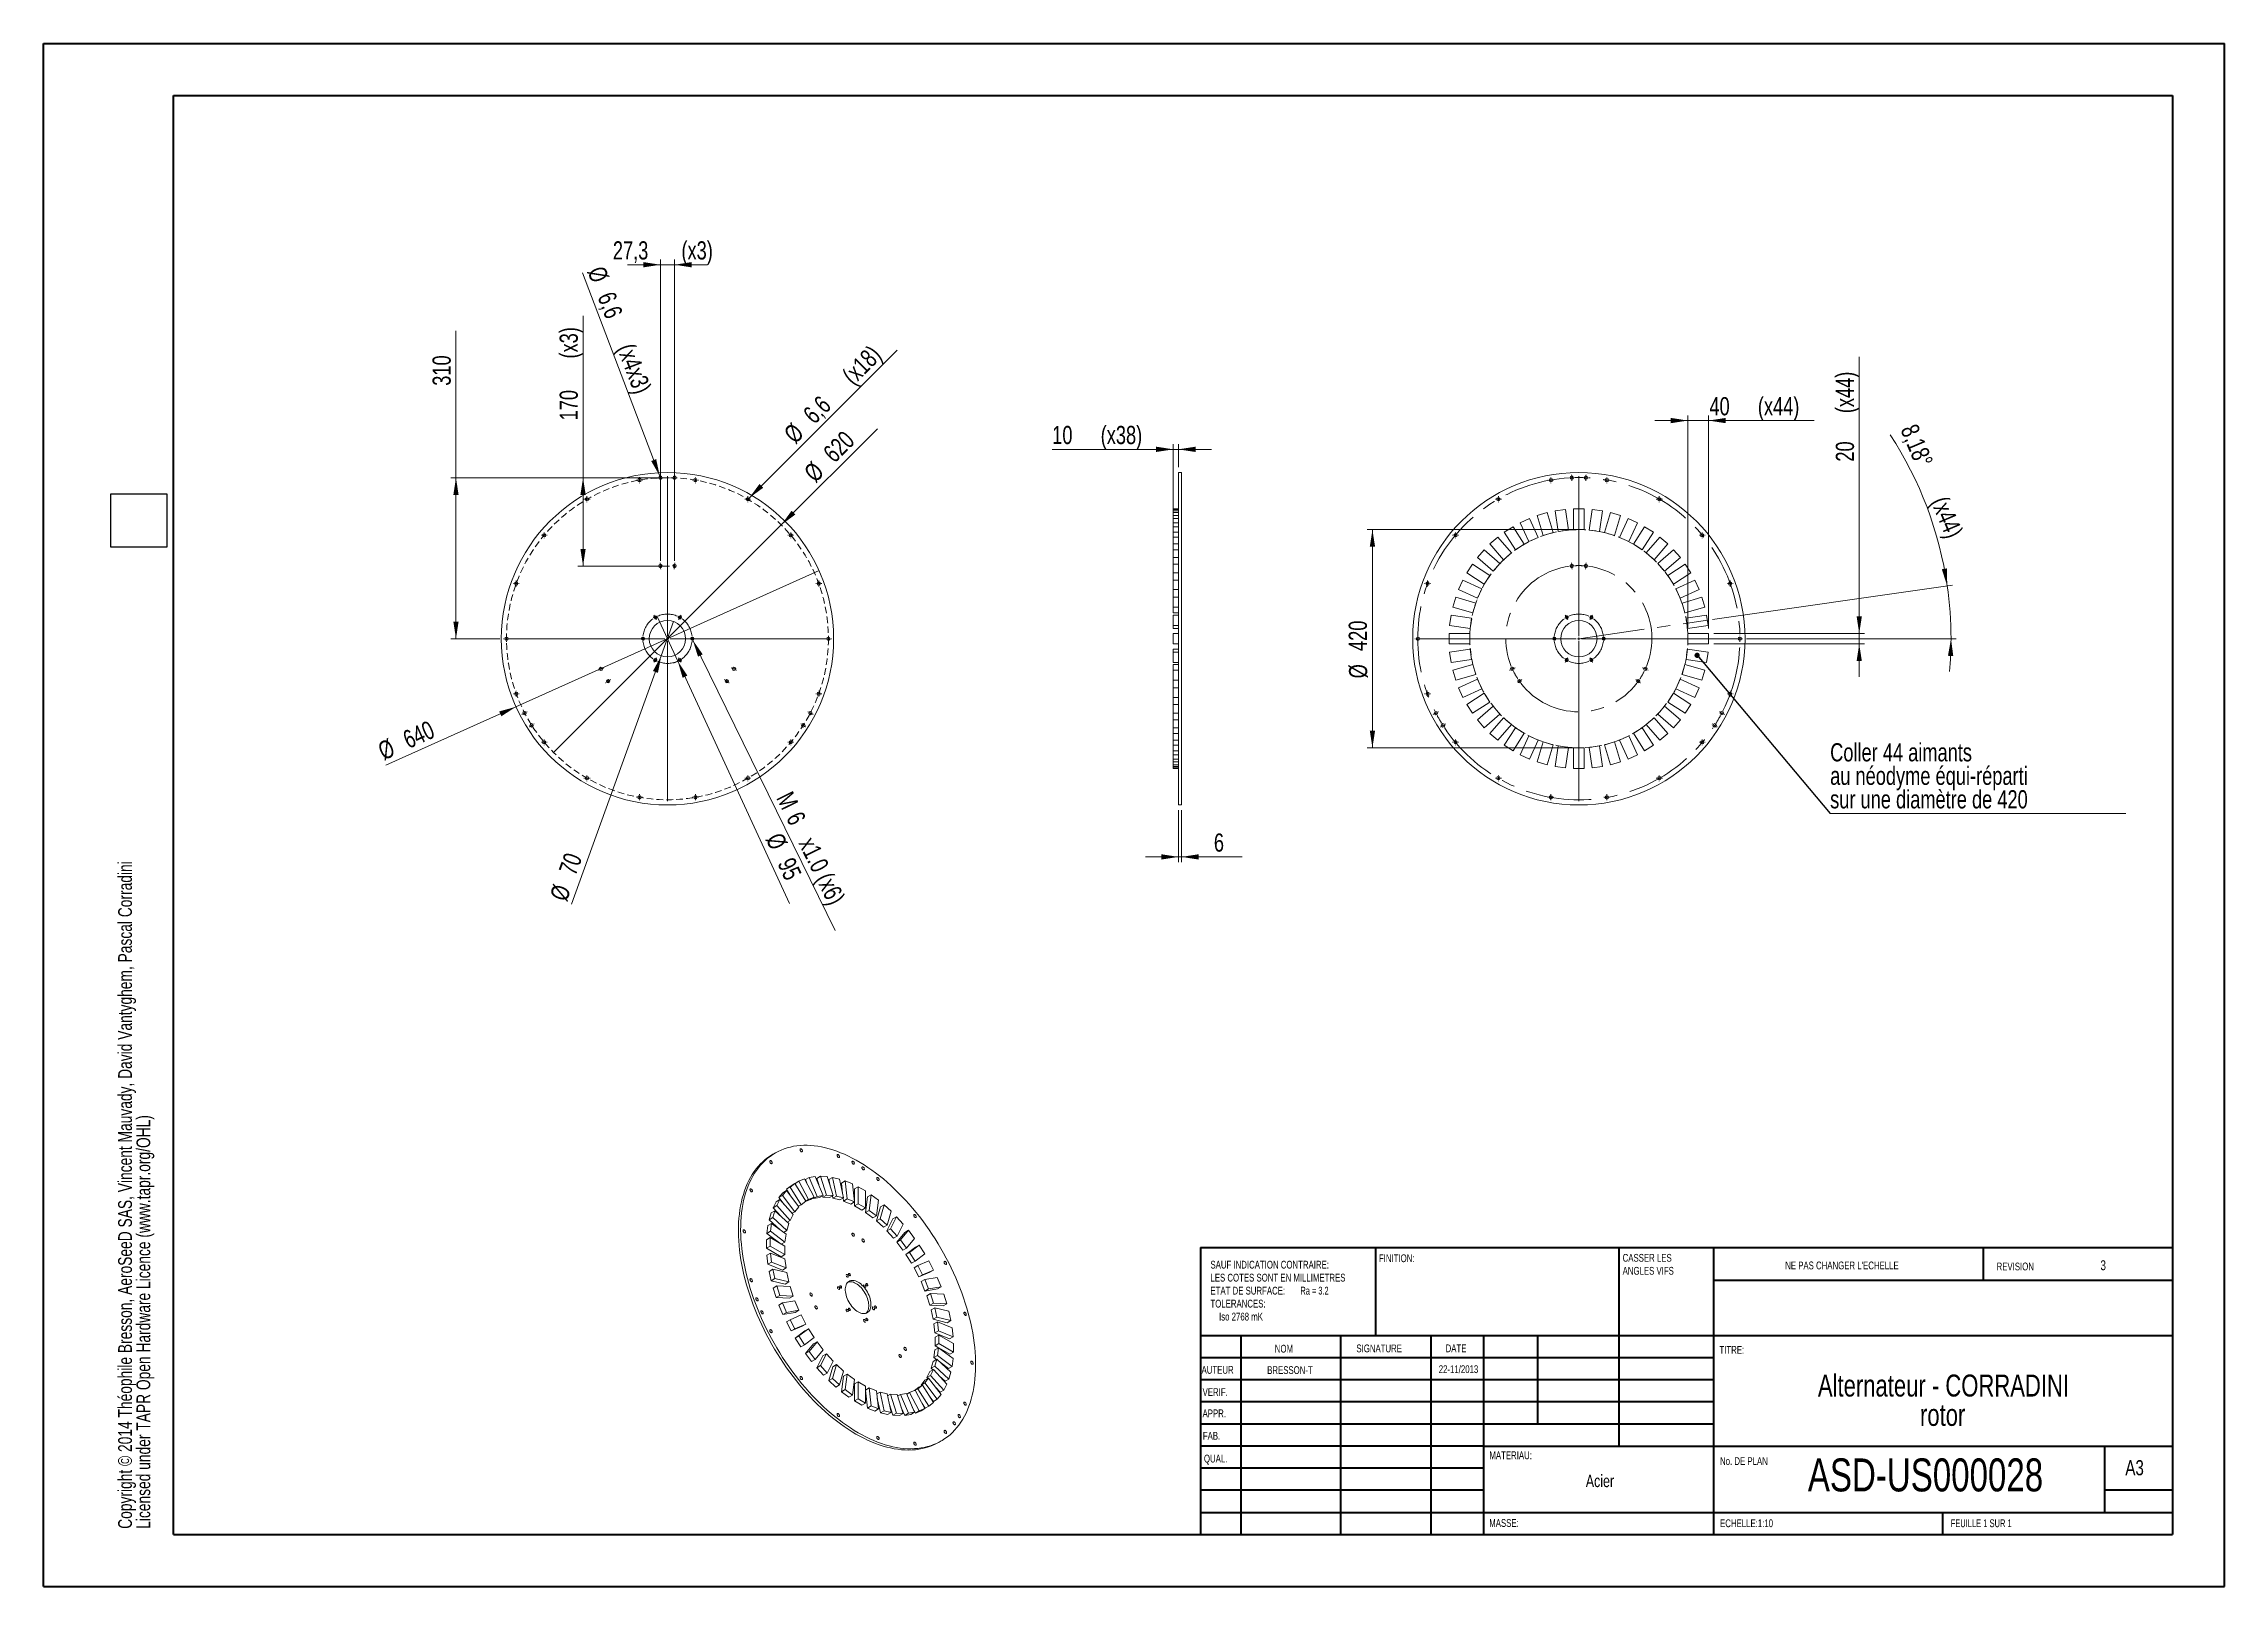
# Model space of a CAD drawing. Header units: millimetres. Extents: x 0 to 420, y 0 to 297.
import ezdxf

# ---------------------------------------------------------------- set-up
doc = ezdxf.new("R2010")
doc.units = ezdxf.units.MM
doc.linetypes.add('CENTERX2', pattern=[20.32, 12.7, -2.54, 2.54, -2.54])
doc.linetypes.add('HIDDEN', pattern=[1.905, 1.27, -0.635])
doc.styles.add('SLDTEXTSTYLE0', font='TXT', dxfattribs={"width": 0.75})
doc.styles.add('SLDTEXTSTYLE1', font='TXT', dxfattribs={"width": 0.7})
doc.styles.add('SLDTEXTSTYLE2', font='TXT', dxfattribs={"width": 0.6875})
doc.dimstyles.new('SLDDIMSTYLE0', dxfattribs={"dimtxt": 3.5, "dimasz": 3.302, "dimexe": 0, "dimexo": 0.0625, "dimgap": 0.875, "dimtad": 1, "dimlfac": 10, "dimrnd": 1e-09, "dimzin": 12, "dimdsep": 46, "dimtxsty": 'SLDTEXTSTYLE0', "dimblk1": 'NONE', "dimsah": 1, "dimcen": 0, "dimadec": 0, "dimazin": 3, "dimtfac": 1, "dimtmove": 0, "dimatfit": 3, "dimldrblk": 'NONE', "dimfxl": 1, "dimfrac": 2, "dimtolj": 1, "dimtzin": 12, "dimarcsym": 0})
doc.dimstyles.new('SLDDIMSTYLE1', dxfattribs={"dimtxt": 3.5, "dimasz": 3.302, "dimexe": 0, "dimexo": 0.0625, "dimgap": 0.875, "dimtad": 1, "dimlfac": 10, "dimrnd": 1e-09, "dimzin": 12, "dimdsep": 46, "dimtxsty": 'SLDTEXTSTYLE0', "dimsah": 1, "dimcen": 0.09, "dimadec": 0, "dimazin": 3, "dimtfac": 1, "dimtmove": 0, "dimatfit": 0, "dimfxl": 1, "dimfrac": 2, "dimtolj": 1, "dimtzin": 12, "dimarcsym": 0})
doc.dimstyles.new('SLDDIMSTYLE2', dxfattribs={"dimtxt": 3.5, "dimasz": 3.302, "dimexe": 0, "dimexo": 0.0625, "dimgap": 0.875, "dimtad": 1, "dimlfac": 10, "dimrnd": 1e-09, "dimzin": 12, "dimdsep": 46, "dimtxsty": 'SLDTEXTSTYLE0', "dimsah": 1, "dimcen": 0.09, "dimadec": 0, "dimazin": 3, "dimtfac": 1, "dimtofl": 0, "dimtmove": 0, "dimatfit": 3, "dimfxl": 1, "dimfrac": 2, "dimtolj": 1, "dimtzin": 12, "dimarcsym": 0})
doc.dimstyles.new('SLDDIMSTYLE3', dxfattribs={"dimtxt": 3.5, "dimasz": 3.302, "dimexe": 0, "dimexo": 0.0625, "dimgap": 0.875, "dimtad": 1, "dimlfac": 10, "dimrnd": 1e-09, "dimzin": 12, "dimdsep": 46, "dimtxsty": 'SLDTEXTSTYLE0', "dimblk1": 'NONE', "dimsah": 1, "dimcen": 0, "dimadec": 0, "dimazin": 3, "dimtfac": 1, "dimtmove": 0, "dimatfit": 3, "dimldrblk": 'NONE', "dimfxl": 1, "dimfrac": 2, "dimtolj": 1, "dimtzin": 12, "dimarcsym": 0})
doc.dimstyles.new('SLDDIMSTYLE4', dxfattribs={"dimtxt": 3.5, "dimasz": 3.302, "dimexe": 0, "dimexo": 0.0625, "dimgap": 0.875, "dimtad": 1, "dimlfac": 10, "dimrnd": 1e-09, "dimzin": 12, "dimdsep": 46, "dimtxsty": 'SLDTEXTSTYLE0', "dimblk1": 'NONE', "dimsah": 1, "dimcen": 0, "dimadec": 0, "dimazin": 3, "dimtfac": 1, "dimtmove": 0, "dimatfit": 3, "dimldrblk": 'NONE', "dimfxl": 1, "dimfrac": 2, "dimtolj": 1, "dimtzin": 12, "dimarcsym": 0})
doc.dimstyles.new('SLDDIMSTYLE5', dxfattribs={"dimtxt": 3.5, "dimasz": 3.302, "dimexe": 0, "dimexo": 0.0625, "dimgap": 0.875, "dimtad": 1, "dimlfac": 10, "dimrnd": 1e-09, "dimzin": 12, "dimdsep": 46, "dimtxsty": 'SLDTEXTSTYLE0', "dimblk1": 'NONE', "dimsah": 1, "dimcen": 0, "dimadec": 0, "dimazin": 3, "dimtfac": 1, "dimtmove": 0, "dimatfit": 3, "dimldrblk": 'NONE', "dimfxl": 1, "dimfrac": 2, "dimtolj": 1, "dimtzin": 12, "dimarcsym": 0})
doc.dimstyles.new('SLDDIMSTYLE6', dxfattribs={"dimtxt": 3.5, "dimasz": 3.302, "dimexe": 0, "dimexo": 0.0625, "dimgap": 0.875, "dimtad": 1, "dimdec": 4, "dimlfac": 10, "dimzin": 12, "dimdsep": 46, "dimtxsty": 'SLDTEXTSTYLE0', "dimsah": 1, "dimcen": 0.09, "dimazin": 3, "dimtfac": 1, "dimtofl": 0, "dimtmove": 0, "dimatfit": 3, "dimfxl": 1, "dimfrac": 2, "dimtolj": 1, "dimtzin": 12, "dimarcsym": 0})
doc.dimstyles.new('SLDDIMSTYLE7', dxfattribs={"dimtxt": 0, "dimasz": 1.016, "dimexe": 0, "dimexo": 0.0625, "dimgap": 0, "dimtad": 0, "dimtih": 1, "dimtoh": 1, "dimdec": 0, "dimrnd": 1e-09, "dimzin": 0, "dimdsep": 46, "dimtxsty": 'Standard', "dimblk1": 'DOT', "dimblk2": 'DOT', "dimsah": 1, "dimcen": 0.09, "dimadec": 0, "dimazin": 0, "dimtfac": 1.016, "dimtdec": 0, "dimtofl": 0, "dimtmove": 0, "dimatfit": 3, "dimldrblk": 'DOT', "dimfxl": 1, "dimfrac": 2, "dimtolj": 1, "dimtzin": 0, "dimarcsym": 0})
picture_1 = doc.add_image_def('image1.bmp', size_in_pixel=(400, 420))

msp = doc.modelspace()

# ---------------------------------------------------------------- texts
at = {"color": 7, "linetype": 'Continuous', "lineweight": 0}
for s, insert, char_height, attachment_point, style in [('FINITION:', (257.250136, 64.134052), 1.5, 1, 'SLDTEXTSTYLE0'), ('3', (396.742069, 62.990095), 1.905, 2, 'SLDTEXTSTYLE0'), ("NE PAS CHANGER L'ECHELLE", (335.493484, 62.747774), 1.5, 1, 'SLDTEXTSTYLE0'), ('REVISION', (376.206425, 62.549689), 1.5, 1, 'SLDTEXTSTYLE0'), ('NOM', (237.201083, 46.716263), 1.5, 1, 'SLDTEXTSTYLE0'), ('SIGNATURE', (252.912431, 46.776537), 1.5, 1, 'SLDTEXTSTYLE0'), ('DATE', (270.093546, 46.79096), 1.5, 1, 'SLDTEXTSTYLE0'), ('TITRE:', (322.835031, 46.493115), 1.5, 1, 'SLDTEXTSTYLE0'), ('AUTEUR', (223.090993, 42.644495), 1.5, 1, 'SLDTEXTSTYLE0'), ('BRESSON-T', (240.113526, 42.598146), 1.4986, 2, 'SLDTEXTSTYLE0'), ('22-11/2013', (272.576272, 42.77388), 1.4986, 2, 'SLDTEXTSTYLE0'), ('VERIF.', (223.289312, 38.369188), 1.5, 1, 'SLDTEXTSTYLE0'), ('APPR.', (223.280566, 34.279076), 1.5, 1, 'SLDTEXTSTYLE0'), ('FAB.', (223.33403, 29.948485), 1.5, 1, 'SLDTEXTSTYLE0'), ('QUAL.', (223.547886, 25.56443), 1.5, 1, 'SLDTEXTSTYLE0'), ('MATERIAU:', (278.524706, 26.200837), 1.5, 1, 'SLDTEXTSTYLE0'), ('Acier', (299.817781, 21.700346), 2.38125, 2, 'SLDTEXTSTYLE0'), ('No. DE PLAN', (322.95281, 25.083418), 1.5, 1, 'SLDTEXTSTYLE0'), ('ASD-US000028', (362.514669, 24.846519), 6.35, 2, 'SLDTEXTSTYLE0'), ('A3', (400.999828, 24.515225), 2.9104167, 1, 'SLDTEXTSTYLE0'), ('MASSE:', (278.496655, 13.164092), 1.4986, 1, 'SLDTEXTSTYLE0'), ('ECHELLE:1:10', (322.95281, 13.114868), 1.5, 1, 'SLDTEXTSTYLE0'), ('FEUILLE 1 SUR 1', (367.357138, 13.114868), 1.5, 1, 'SLDTEXTSTYLE1')]:
    msp.add_mtext(s, dxfattribs=dict(at, insert=insert, char_height=char_height, attachment_point=attachment_point, style=style))

# ---------------------------------------------------------------- blocks, each defined once
blk = doc.blocks.new('SW_NOTE_0')
at = {"color": 0, "linetype": 'Continuous', "lineweight": 0, "char_height": 2.6458, "attachment_point": 1, "rotation": 90, "style": 'SLDTEXTSTYLE0'}
for s, insert in [('Copyright © 2014 Théophile Bresson, AeroSeeD SAS, Vincent Mauvady, David Vantyghem, Pascal Corradini', (-3.41, 0)), ('Licensed under TAPR Open Hardware Licence (www.tapr.org/OHL)', (0.12, 0))]:
    blk.add_mtext(s, dxfattribs=dict(at, insert=insert))
blk = doc.blocks.new('SW_NOTE_1')
at = {"color": 0, "linetype": 'Continuous', "lineweight": 0, "attachment_point": 2, "style": 'SLDTEXTSTYLE0'}
for s, insert, char_height in [('Alternateur - CORRADINI', (33.01, 5.46), 4.2333), ('rotor', (32.85, -0.19), 4.233)]:
    blk.add_mtext(s, dxfattribs=dict(at, insert=insert, char_height=char_height))
blk = doc.blocks.new('SW_NOTE_2')
at = {"color": 0, "linetype": 'Continuous', "lineweight": 0, "char_height": 1.5, "attachment_point": 1, "style": 'SLDTEXTSTYLE0'}
for s, insert in [('CASSER LES', (0, 1.93)), ('ANGLES VIFS', (0, -0.57))]:
    blk.add_mtext(s, dxfattribs=dict(at, insert=insert))
blk = doc.blocks.new('SW_NOTE_3')
at = {"color": 0, "linetype": 'Continuous', "lineweight": 0, "char_height": 1.5, "attachment_point": 1}
for s, insert, style in [('SAUF INDICATION CONTRAIRE:', (0, 1.93), 'SLDTEXTSTYLE0'), ('LES COTES SONT EN MILLIMETRES', (0, -0.57), 'SLDTEXTSTYLE0'), ('ETAT DE SURFACE:', (0, -3.07), 'SLDTEXTSTYLE0'), ('Ra = 3.2', (17.33, -3.07), 'SLDTEXTSTYLE2'), ('TOLERANCES:', (0, -5.57), 'SLDTEXTSTYLE0'), ('Iso 2768 mK', (1.66, -8.07), 'SLDTEXTSTYLE0')]:
    blk.add_mtext(s, dxfattribs=dict(at, insert=insert, style=style))
blk = doc.blocks.new('*D6')
at = {"color": 7, "linetype": 'Continuous', "lineweight": 0}
for q in [(160.65, 223.07), (98.31, 160.73)]:
    blk.add_line((142.15, 204.57), q, dxfattribs=at)
blk.add_solid([(142.15, 204.57), (144.84, 206.55), (144.12, 207.27)], dxfattribs=at)
at = {"color": 7, "linetype": 'Continuous', "lineweight": 0, "char_height": 3.5, "attachment_point": 1, "rotation": 45, "style": 'SLDTEXTSTYLE0'}
for s, insert in [('620', (149.92, 218.8, 0.01)), ('%%c', (146.23, 215.03, 0.01))]:
    blk.add_mtext(s, dxfattribs=dict(at, insert=insert))
blk = doc.blocks.new('_NONE')
blk = doc.blocks.new('*D7')
at = {"color": 7, "linetype": 'Continuous', "lineweight": 0}
for q in [(149.42, 195.77), (65.98, 158.28)]:
    blk.add_line((91.04, 169.54), q, dxfattribs=at)
blk.add_solid([(91.04, 169.54), (87.82, 168.65), (88.24, 167.72)], dxfattribs=at)
at = {"color": 7, "linetype": 'Continuous', "lineweight": 0, "char_height": 3.5, "attachment_point": 1, "rotation": 24.195, "style": 'SLDTEXTSTYLE0'}
for s, insert in [('640', (68.92, 164.6, 0.21)), ('%%c', (64.13, 162.39, 0.21))]:
    blk.add_mtext(s, dxfattribs=dict(at, insert=insert))
blk = doc.blocks.new('*D8')
at = {"color": 7, "linetype": 'Continuous', "lineweight": 0}
for q in [(121.42, 185.94), (101.72, 131.54)]:
    blk.add_line((119.04, 179.36), q, dxfattribs=at)
blk.add_solid([(119.04, 179.36), (117.43, 176.43), (118.39, 176.08)], dxfattribs=at)
at = {"color": 7, "linetype": 'Continuous', "lineweight": 0, "char_height": 3.5, "attachment_point": 1, "rotation": 70.0903, "style": 'SLDTEXTSTYLE0'}
for s, insert in [('70', (99.23, 138.05, 0.21)), ('%%c', (97.48, 133.07, 0.21))]:
    blk.add_mtext(s, dxfattribs=dict(at, insert=insert))
blk = doc.blocks.new('*D9')
at = {"color": 7, "linetype": 'Continuous', "lineweight": 0}
for p, q in [((118.86, 254.65), (112.51, 254.65)), ((118.86, 197.65), (118.86, 255.65)), ((118.86, 254.65), (121.59, 254.65)), ((121.59, 197.65), (121.59, 255.65)), ((121.59, 254.65), (127.94, 254.65))]:
    blk.add_line(p, q, dxfattribs=at)
for points in [[(118.86, 254.65), (115.56, 255.16), (115.56, 254.14)], [(121.59, 254.65), (124.9, 254.14), (124.9, 255.16)]]:
    blk.add_solid(points, dxfattribs=at)
at = {"color": 7, "linetype": 'Continuous', "lineweight": 0, "char_height": 3.5, "attachment_point": 1, "style": 'SLDTEXTSTYLE0'}
for s, insert in [('27,3', (109.71, 259.16, 0.21)), ('(x3)', (122.92, 259.16, 0.21))]:
    blk.add_mtext(s, dxfattribs=dict(at, insert=insert))
blk = doc.blocks.new('*D10')
at = {"color": 7, "linetype": 'Continuous', "lineweight": 0}
for p, q in [((103.97, 213.65), (103.97, 244.84)), ((120.59, 213.65), (102.97, 213.65)), ((103.97, 213.65), (103.97, 196.65)), ((120.59, 196.65), (102.97, 196.65))]:
    blk.add_line(p, q, dxfattribs=at)
for points in [[(103.97, 213.65), (103.46, 210.35), (104.48, 210.35)], [(103.97, 196.65), (104.48, 199.95), (103.46, 199.95)]]:
    blk.add_solid(points, dxfattribs=at)
at = {"color": 7, "linetype": 'Continuous', "lineweight": 0, "char_height": 3.5, "attachment_point": 1, "rotation": 90, "style": 'SLDTEXTSTYLE0'}
for s, insert in [('(x3)', (99.46, 236.59, 0.21)), ('170', (99.46, 224.68, 0.21))]:
    blk.add_mtext(s, dxfattribs=dict(at, insert=insert))
blk = doc.blocks.new('*D11')
at = {"color": 7, "linetype": 'Continuous', "lineweight": 0}
for q in [(103.84, 253.08), (118.98, 213.34)]:
    blk.add_line((118.75, 213.96), q, dxfattribs=at)
blk.add_solid([(118.75, 213.96), (118.05, 217.23), (117.1, 216.86)], dxfattribs=at)
at = {"color": 7, "linetype": 'Continuous', "lineweight": 0, "char_height": 3.5, "attachment_point": 1, "rotation": 290.8591, "style": 'SLDTEXTSTYLE0'}
for s, insert in [('%%c', (108.04, 254.68, 0.21)), ('6,6', (109.97, 249.77, 0.21)), ('(x4x3)', (113.75, 239.84, 0.21))]:
    blk.add_mtext(s, dxfattribs=dict(at, insert=insert))
blk = doc.blocks.new('*D12')
at = {"color": 7, "linetype": 'Continuous', "lineweight": 0}
for p, q in [((79.5, 213.65), (79.5, 241.95)), ((117.86, 213.65), (78.5, 213.65)), ((79.5, 213.65), (79.5, 182.65)), ((87.95, 182.65), (78.5, 182.65))]:
    blk.add_line(p, q, dxfattribs=at)
for points in [[(79.5, 213.65), (78.99, 210.35), (80, 210.35)], [(79.5, 182.65), (80, 185.95), (78.99, 185.95)]]:
    blk.add_solid(points, dxfattribs=at)
at = {"color": 7, "linetype": 'Continuous', "lineweight": 0, "insert": (74.98, 231.35, 0.21), "char_height": 3.5, "attachment_point": 1, "rotation": 90, "style": 'SLDTEXTSTYLE0'}
blk.add_mtext('310', dxfattribs=at)
blk = doc.blocks.new('*D13')
at = {"color": 7, "linetype": 'Continuous', "lineweight": 0}
for q in [(164.44, 238.21), (135.5, 209.26)]:
    blk.add_line((135.96, 209.73), q, dxfattribs=at)
blk.add_solid([(135.96, 209.73), (138.66, 211.71), (137.94, 212.43)], dxfattribs=at)
at = {"color": 7, "linetype": 'Continuous', "lineweight": 0, "char_height": 3.5, "attachment_point": 1, "rotation": 45, "style": 'SLDTEXTSTYLE0'}
for s, insert in [('(x18)', (153.56, 233.76, 0.21)), ('6,6', (146.05, 226.25, 0.21)), ('%%c', (142.35, 222.48, 0.21))]:
    blk.add_mtext(s, dxfattribs=dict(at, insert=insert))
blk = doc.blocks.new('*D14')
at = {"color": 7, "linetype": 'Continuous', "lineweight": 0}
for q in [(124.85, 182.92), (152.54, 126.46)]:
    blk.add_line((125.11, 182.38), q, dxfattribs=at)
blk.add_solid([(125.11, 182.38), (126.11, 179.19), (127.02, 179.64)], dxfattribs=at)
at = {"color": 7, "linetype": 'Continuous', "lineweight": 0, "char_height": 3.5, "attachment_point": 1, "rotation": 296.1255, "style": 'SLDTEXTSTYLE0'}
for s, insert in [('M', (144.26, 153.57, 0.21)), ('6', (146.15, 149.72, 0.21)), ('x1.0 (x6)', (148.54, 144.85, 0.21))]:
    blk.add_mtext(s, dxfattribs=dict(at, insert=insert))
blk = doc.blocks.new('*D15')
at = {"color": 7, "linetype": 'Continuous', "lineweight": 0}
for q in [(118.24, 186.96), (143.74, 131.66)]:
    blk.add_line((122.22, 178.34), q, dxfattribs=at)
blk.add_arc((120.23, 182.65), 4.79, 282.8653, 293.9402, dxfattribs=at)
blk.add_solid([(122.22, 178.34), (123.14, 175.13), (124.06, 175.55)], dxfattribs=at)
at = {"color": 7, "linetype": 'Continuous', "lineweight": 0, "char_height": 3.5, "attachment_point": 1, "rotation": 294.7539, "style": 'SLDTEXTSTYLE0'}
for s, insert in [('%%c', (142.27, 145.62, 0.21)), ('95', (144.53, 140.85, 0.21))]:
    blk.add_mtext(s, dxfattribs=dict(at, insert=insert))
blk = doc.blocks.new('SW_CENTERMARKSYMBOL_0')
at = {"color": 0, "linetype": 'Continuous', "lineweight": 0}
for p, q in [((-0.5, 0), (-0.58, 0)), ((0, 0), (-0.25, 0)), ((0, 0.5), (0, 0.58)), ((0, 0), (0, 0.25)), ((0, 0), (0, -0.25)), ((0, 0), (0.25, 0)), ((0.5, 0), (0.58, 0)), ((0, -0.5), (0, -0.58))]:
    blk.add_line(p, q, dxfattribs=at)
blk = doc.blocks.new('SW_CENTERMARKSYMBOL_1')
at = {"color": 0, "linetype": 'Continuous', "lineweight": 0}
for p, q in [((-0.5, 0), (-0.58, 0)), ((0, 0), (-0.25, 0)), ((0, 0.5), (0, 0.58)), ((0, 0), (0, 0.25)), ((0, 0), (0, -0.25)), ((0, 0), (0.25, 0)), ((0.5, 0), (0.58, 0)), ((0, -0.5), (0, -0.58))]:
    blk.add_line(p, q, dxfattribs=at)
blk = doc.blocks.new('SW_CENTERMARKSYMBOL_2')
at = {"color": 0, "linetype": 'Continuous', "lineweight": 0}
for p, q in [((-0.5, 0), (-0.58, 0)), ((0, 0), (-0.25, 0)), ((0, 0.5), (0, 0.58)), ((0, 0), (0, 0.25)), ((0, 0), (0, -0.25)), ((0, 0), (0.25, 0)), ((0.5, 0), (0.58, 0)), ((0, -0.5), (0, -0.58))]:
    blk.add_line(p, q, dxfattribs=at)
blk = doc.blocks.new('SW_CENTERMARKSYMBOL_3')
at = {"color": 0, "linetype": 'Continuous', "lineweight": 0}
for p, q in [((-0.5, 0), (-0.58, 0)), ((0, 0), (-0.25, 0)), ((0, 0.5), (0, 0.58)), ((0, 0), (0, 0.25)), ((0, 0), (0, -0.25)), ((0, 0), (0.25, 0)), ((0.5, 0), (0.58, 0)), ((0, -0.5), (0, -0.58))]:
    blk.add_line(p, q, dxfattribs=at)
blk = doc.blocks.new('SW_CENTERMARKSYMBOL_4')
at = {"color": 0, "linetype": 'Continuous', "lineweight": 0}
for p, q in [((-0.5, 0), (-0.58, 0)), ((0, 0), (-0.25, 0)), ((0, 0.5), (0, 0.58)), ((0, 0), (0, 0.25)), ((0, 0), (0, -0.25)), ((0, 0), (0.25, 0)), ((0.5, 0), (0.58, 0)), ((0, -0.5), (0, -0.58))]:
    blk.add_line(p, q, dxfattribs=at)
blk = doc.blocks.new('SW_CENTERMARKSYMBOL_5')
at = {"color": 0, "linetype": 'Continuous', "lineweight": 0}
for p, q in [((-0.5, 0), (-0.58, 0)), ((0, 0), (-0.25, 0)), ((0, 0.5), (0, 0.58)), ((0, 0), (0, 0.25)), ((0, 0), (0, -0.25)), ((0, 0), (0.25, 0)), ((0.5, 0), (0.58, 0)), ((0, -0.5), (0, -0.58))]:
    blk.add_line(p, q, dxfattribs=at)
blk = doc.blocks.new('SW_CENTERMARKSYMBOL_6')
at = {"color": 0, "linetype": 'Continuous', "lineweight": 0}
for p, q in [((-0.5, 0), (-0.58, 0)), ((0, 0), (-0.25, 0)), ((0, 0.5), (0, 0.58)), ((0, 0), (0, 0.25)), ((0, 0), (0, -0.25)), ((0, 0), (0.25, 0)), ((0.5, 0), (0.58, 0)), ((0, -0.5), (0, -0.58))]:
    blk.add_line(p, q, dxfattribs=at)
blk = doc.blocks.new('SW_CENTERMARKSYMBOL_7')
at = {"color": 0, "linetype": 'Continuous', "lineweight": 0}
for p, q in [((-0.5, 0), (-0.58, 0)), ((0, 0), (-0.25, 0)), ((0, 0.5), (0, 0.58)), ((0, 0), (0, 0.25)), ((0, 0), (0, -0.25)), ((0, 0), (0.25, 0)), ((0.5, 0), (0.58, 0)), ((0, -0.5), (0, -0.58))]:
    blk.add_line(p, q, dxfattribs=at)
blk = doc.blocks.new('SW_CENTERMARKSYMBOL_8')
at = {"color": 0, "linetype": 'Continuous', "lineweight": 0}
for p, q in [((-0.5, 0), (-0.58, 0)), ((0, 0), (-0.25, 0)), ((0, 0.5), (0, 0.58)), ((0, 0), (0, 0.25)), ((0, 0), (0, -0.25)), ((0, 0), (0.25, 0)), ((0.5, 0), (0.58, 0)), ((0, -0.5), (0, -0.58))]:
    blk.add_line(p, q, dxfattribs=at)
blk = doc.blocks.new('SW_CENTERMARKSYMBOL_9')
at = {"color": 0, "linetype": 'Continuous', "lineweight": 0}
for p, q in [((-0.5, 0), (-0.58, 0)), ((0, 0), (-0.25, 0)), ((0, 0.5), (0, 0.58)), ((0, 0), (0, 0.25)), ((0, 0), (0, -0.25)), ((0, 0), (0.25, 0)), ((0.5, 0), (0.58, 0)), ((0, -0.5), (0, -0.58))]:
    blk.add_line(p, q, dxfattribs=at)
blk = doc.blocks.new('SW_CENTERMARKSYMBOL_10')
at = {"color": 0, "linetype": 'Continuous', "lineweight": 0}
for p, q in [((-0.5, 0), (-0.58, 0)), ((0, 0), (-0.25, 0)), ((0, 0.5), (0, 0.58)), ((0, 0), (0, 0.25)), ((0, 0), (0, -0.25)), ((0, 0), (0.25, 0)), ((0.5, 0), (0.58, 0)), ((0, -0.5), (0, -0.58))]:
    blk.add_line(p, q, dxfattribs=at)
blk = doc.blocks.new('SW_CENTERMARKSYMBOL_11')
at = {"color": 0, "linetype": 'Continuous', "lineweight": 0}
for p, q in [((-0.5, 0), (-0.58, 0)), ((0, 0), (-0.25, 0)), ((0, 0.5), (0, 0.58)), ((0, 0), (0, 0.25)), ((0, 0), (0, -0.25)), ((0, 0), (0.25, 0)), ((0.5, 0), (0.58, 0)), ((0, -0.5), (0, -0.58))]:
    blk.add_line(p, q, dxfattribs=at)
blk = doc.blocks.new('SW_CENTERMARKSYMBOL_12')
at = {"color": 0, "linetype": 'Continuous', "lineweight": 0}
for p, q in [((-0.5, 0), (-0.58, 0)), ((0, 0), (-0.25, 0)), ((0, 0.5), (0, 0.58)), ((0, 0), (0, 0.25)), ((0, 0), (0, -0.25)), ((0, 0), (0.25, 0)), ((0.5, 0), (0.58, 0)), ((0, -0.5), (0, -0.58))]:
    blk.add_line(p, q, dxfattribs=at)
blk = doc.blocks.new('SW_CENTERMARKSYMBOL_13')
at = {"color": 0, "linetype": 'Continuous', "lineweight": 0}
for p, q in [((-0.5, 0), (-0.58, 0)), ((0, 0), (-0.25, 0)), ((0, 0.5), (0, 0.58)), ((0, 0), (0, 0.25)), ((0, 0), (0, -0.25)), ((0, 0), (0.25, 0)), ((0.5, 0), (0.58, 0)), ((0, -0.5), (0, -0.58))]:
    blk.add_line(p, q, dxfattribs=at)
blk = doc.blocks.new('SW_CENTERMARKSYMBOL_14')
at = {"color": 0, "linetype": 'Continuous', "lineweight": 0}
for p, q in [((-0.5, 0), (-0.58, 0)), ((0, 0), (-0.25, 0)), ((0, 0.5), (0, 0.58)), ((0, 0), (0, 0.25)), ((0, 0), (0, -0.25)), ((0, 0), (0.25, 0)), ((0.5, 0), (0.58, 0)), ((0, -0.5), (0, -0.58))]:
    blk.add_line(p, q, dxfattribs=at)
blk = doc.blocks.new('SW_CENTERMARKSYMBOL_15')
at = {"color": 0, "linetype": 'Continuous', "lineweight": 0}
for p, q in [((-0.5, 0), (-0.58, 0)), ((0, 0), (-0.25, 0)), ((0, 0.5), (0, 0.58)), ((0, 0), (0, 0.25)), ((0, 0), (0, -0.25)), ((0, 0), (0.25, 0)), ((0.5, 0), (0.58, 0)), ((0, -0.5), (0, -0.58))]:
    blk.add_line(p, q, dxfattribs=at)
blk = doc.blocks.new('SW_CENTERMARKSYMBOL_16')
at = {"color": 0, "linetype": 'Continuous', "lineweight": 0}
for p, q in [((-0.5, 0), (-0.58, 0)), ((0, 0), (-0.25, 0)), ((0, 0.5), (0, 0.58)), ((0, 0), (0, 0.25)), ((0, 0), (0, -0.25)), ((0, 0), (0.25, 0)), ((0.5, 0), (0.58, 0)), ((0, -0.5), (0, -0.58))]:
    blk.add_line(p, q, dxfattribs=at)
blk = doc.blocks.new('SW_CENTERMARKSYMBOL_17')
at = {"color": 0, "linetype": 'Continuous', "lineweight": 0}
for p, q in [((-0.5, 0), (-0.58, 0)), ((0, 0), (-0.25, 0)), ((0, 0.5), (0, 0.58)), ((0, 0), (0, 0.25)), ((0, 0), (0, -0.25)), ((0, 0), (0.25, 0)), ((0.5, 0), (0.58, 0)), ((0, -0.5), (0, -0.58))]:
    blk.add_line(p, q, dxfattribs=at)
blk = doc.blocks.new('SW_CENTERMARKSYMBOL_18')
at = {"color": 0, "linetype": 'Continuous', "lineweight": 0}
for p, q in [((-27.55, 48.18), (-27.55, 48.26)), ((-27.53, 47.68), (-27.54, 47.93)), ((-27.53, 47.68), (-27.52, 47.43)), ((-27.51, 47.18), (-27.5, 47.1)), ((-26.16, 17.18), (-26.16, 47.96)), ((-24.82, 47.18), (-24.82, 47.1)), ((-24.8, 47.68), (-24.81, 47.43)), ((-24.8, 47.68), (-24.79, 47.93)), ((-24.78, 48.18), (-24.77, 48.26)), ((-27.58, 31.18), (-27.59, 31.26)), ((-27.53, 30.68), (-27.55, 30.93)), ((-27.53, 30.68), (-27.51, 30.43)), ((-27.48, 30.18), (-27.47, 30.1)), ((-24.85, 30.18), (-24.86, 30.1)), ((-24.8, 30.68), (-24.82, 30.43)), ((-24.8, 30.68), (-24.78, 30.93)), ((-24.75, 31.18), (-24.74, 31.26)), ((-28.66, 21.01), (-28.79, 21.23)), ((-28.54, 20.8), (-28.66, 21.01)), ((-23.79, 20.8), (-23.66, 21.01)), ((-23.66, 21.01), (-23.54, 21.23)), ((-28.54, 20.8), (-28.41, 20.58)), ((-28.41, 20.58), (-28.29, 20.36)), ((-26.16, 16.68), (-26.16, 16.93)), ((-23.91, 20.58), (-24.04, 20.36)), ((-23.79, 20.8), (-23.91, 20.58)), ((-26.66, 16.68), (-57.44, 16.68)), ((-31.16, 16.68), (-31.41, 16.68)), ((-30.91, 16.68), (-31.16, 16.68)), ((-30.91, 16.68), (-30.66, 16.68)), ((-30.66, 16.68), (-30.41, 16.68)), ((-28.54, 12.57), (-28.41, 12.79)), ((-28.41, 12.79), (-28.29, 13)), ((-26.16, 16.68), (-26.41, 16.68)), ((-26.16, 16.68), (-26.16, 16.43)), ((-26.16, 16.68), (-25.91, 16.68)), ((-26.16, 16.18), (-26.16, -14.6)), ((-25.66, 16.68), (5.12, 16.68)), ((-23.91, 12.79), (-24.04, 13)), ((-23.79, 12.57), (-23.91, 12.79)), ((-21.66, 16.68), (-21.91, 16.68)), ((-21.41, 16.68), (-21.66, 16.68)), ((-21.41, 16.68), (-21.16, 16.68)), ((-21.16, 16.68), (-20.91, 16.68)), ((-39.43, 10.66), (-39.5, 10.62)), ((-38.97, 10.86), (-39.2, 10.76)), ((-38.97, 10.86), (-38.74, 10.97)), ((-38.52, 11.07), (-38.44, 11.1)), ((-37.61, 8.5), (-37.81, 8.35)), ((-37.61, 8.5), (-37.4, 8.65)), ((-37.2, 8.79), (-37.13, 8.84)), ((-28.66, 12.35), (-28.79, 12.14)), ((-28.54, 12.57), (-28.66, 12.35)), ((-23.79, 12.57), (-23.66, 12.35)), ((-23.66, 12.35), (-23.54, 12.14)), ((-15.13, 8.79), (-15.19, 8.84)), ((-14.72, 8.5), (-14.93, 8.65)), ((-14.72, 8.5), (-14.52, 8.35)), ((-13.81, 11.07), (-13.89, 11.1)), ((-13.36, 10.86), (-13.59, 10.97)), ((-13.36, 10.86), (-13.13, 10.76)), ((-12.9, 10.66), (-12.83, 10.62)), ((-38.01, 8.21), (-38.08, 8.16)), ((-14.32, 8.21), (-14.25, 8.16)), ((-54.14, 2.13), (-54.21, 2.1)), ((-53.69, 2.36), (-53.92, 2.25)), ((-53.69, 2.36), (-53.47, 2.48)), ((-53.25, 2.59), (-53.18, 2.63)), ((-52.33, 0), (-52.54, -0.13)), ((-52.33, 0), (-52.12, 0.13)), ((-51.91, 0.27), (-51.84, 0.31)), ((-0.42, 0.27), (-0.49, 0.31)), ((0, 0), (-0.21, 0.13)), ((0, 0), (0.21, -0.13)), ((0.92, 2.59), (0.85, 2.63)), ((1.36, 2.36), (1.14, 2.48)), ((1.36, 2.36), (1.59, 2.25)), ((1.81, 2.13), (1.88, 2.1)), ((-52.75, -0.27), (-52.82, -0.31)), ((0.42, -0.27), (0.49, -0.31))]:
    blk.add_line(p, q, dxfattribs=at)
for radius, start, end in [(31.03, 92.5212, 92.9828), (31.03, 92.0596, 92.5212), (31.03, 87.4788, 87.9404), (31.03, 87.0172, 87.4788), (14.07, 95.5687, 96.587), (14.07, 94.5504, 95.5687), (14.07, 84.4313, 85.4496), (14.07, 83.413, 84.4313), (4.75, 176.9844, 180), (4.75, 120, 123.0156), (4.75, 116.9844, 120), (4.75, 60, 63.0156), (4.75, 56.9844, 60), (4.75, 0, 3.0156), (4.75, 180, 183.0156), (4.75, 236.9844, 240), (4.75, 300, 303.0156), (4.75, 356.9844, 0), (14.07, 203.413, 204.4313), (14.07, 204.4313, 205.4496), (14.07, 214.5504, 215.5687), (14.07, 215.5687, 216.587), (4.75, 240, 243.0156), (4.75, 296.9844, 300), (14.07, 323.413, 324.4313), (14.07, 324.4313, 325.4496), (14.07, 334.5504, 335.5687), (14.07, 335.5687, 336.587), (31.03, 207.0172, 207.4788), (31.03, 207.4788, 207.9404), (31.03, 212.0596, 212.5212), (31.03, 212.5212, 212.9828), (31.03, 327.0172, 327.4788), (31.03, 327.4788, 327.9404), (31.03, 332.0596, 332.5212), (31.03, 332.5212, 332.9828)]:
    blk.add_arc((-26.16, 16.68), radius, start, end, dxfattribs=at)
at = {"color": 0, "linetype": 'CENTERX2', "lineweight": 0}
for start, end in [(66.0311, 113.9689), (126.0311, 173.9689), (6.0311, 53.9689), (186.0311, 233.9689), (306.0311, 353.9689), (246.0311, 293.9689)]:
    blk.add_arc((-26.16, 16.68), 4.75, start, end, dxfattribs=at)
blk = doc.blocks.new('*D35')
at = {"color": 7, "linetype": 'Continuous', "lineweight": 0}
for p, q in [((218.64, 149.65), (218.64, 139.65)), ((219.24, 149.65), (219.24, 139.65)), ((218.64, 140.65), (212.29, 140.65)), ((218.64, 140.65), (219.24, 140.65)), ((219.24, 140.65), (230.89, 140.65))]:
    blk.add_line(p, q, dxfattribs=at)
for points in [[(218.64, 140.65), (215.34, 141.16), (215.34, 140.14)], [(219.24, 140.65), (222.54, 140.14), (222.54, 141.16)]]:
    blk.add_solid(points, dxfattribs=at)
at = {"color": 7, "linetype": 'Continuous', "lineweight": 0, "insert": (225.46, 145.16, 0.01), "char_height": 3.5, "attachment_point": 1, "style": 'SLDTEXTSTYLE0'}
blk.add_mtext('6', dxfattribs=at)
blk = doc.blocks.new('*D36')
at = {"color": 7, "linetype": 'Continuous', "lineweight": 0}
for p, q in [((217.64, 219.11), (194.33, 219.11)), ((217.64, 199.27), (217.64, 220.11)), ((217.64, 219.11), (218.64, 219.11)), ((218.64, 215.65), (218.64, 220.11)), ((218.64, 219.11), (224.99, 219.11))]:
    blk.add_line(p, q, dxfattribs=at)
for points in [[(217.64, 219.11), (214.34, 219.62), (214.34, 218.6)], [(218.64, 219.11), (221.94, 218.6), (221.94, 219.62)]]:
    blk.add_solid(points, dxfattribs=at)
at = {"color": 7, "linetype": 'Continuous', "lineweight": 0, "char_height": 3.5, "attachment_point": 1, "style": 'SLDTEXTSTYLE0'}
for s, insert in [('10', (194.33, 223.62, 0.01)), ('(x38)', (203.66, 223.62, 0.01))]:
    blk.add_mtext(s, dxfattribs=dict(at, insert=insert))
blk = doc.blocks.new('*D37')
at = {"color": 7, "linetype": 'Continuous', "lineweight": 0}
for p, q in [((294.75, 203.65), (255, 203.65)), ((256, 161.65), (256, 203.65)), ((294.75, 161.65), (255, 161.65))]:
    blk.add_line(p, q, dxfattribs=at)
for points in [[(256, 203.65), (255.49, 200.35), (256.51, 200.35)], [(256, 161.65), (256.51, 164.95), (255.49, 164.95)]]:
    blk.add_solid(points, dxfattribs=at)
at = {"color": 7, "linetype": 'Continuous', "lineweight": 0, "char_height": 3.5, "attachment_point": 1, "rotation": 90, "style": 'SLDTEXTSTYLE0'}
for s, insert in [('420', (251.43, 180.29, 0.01)), ('%%c', (251.49, 175.02, 0.01))]:
    blk.add_mtext(s, dxfattribs=dict(at, insert=insert))
blk = doc.blocks.new('*D38')
at = {"color": 7, "linetype": 'Continuous', "lineweight": 0}
for p, q in [((321.49, 186.35), (367.69, 192.99)), ((328.03, 182.65), (368.43, 182.65))]:
    blk.add_line(p, q, dxfattribs=at)
for start, end in [(8.1818, 33.199), (0, 8.1818), (354.9282, 0)]:
    blk.add_arc((295.75, 182.65), 71.68, start, end, dxfattribs=at)
for points in [[(366.7, 192.85), (366.66, 196.19), (365.65, 196.02)], [(367.43, 182.65), (366.84, 179.36), (367.86, 179.34)]]:
    blk.add_solid(points, dxfattribs=at)
at = {"color": 7, "linetype": 'Continuous', "lineweight": 0, "char_height": 3.5, "attachment_point": 1, "rotation": 292.9537, "style": 'SLDTEXTSTYLE0'}
for s, insert in [('8,18°', (360.86, 224.29, 0.01)), ('(x44)', (366.73, 210.41, 0.01))]:
    blk.add_mtext(s, dxfattribs=dict(at, insert=insert))
blk = doc.blocks.new('*D39')
at = {"color": 7, "linetype": 'Continuous', "lineweight": 0}
for p, q in [((316.75, 224.65), (310.4, 224.65)), ((316.75, 184.65), (316.75, 225.65)), ((320.75, 224.65), (316.75, 224.65)), ((320.75, 184.65), (320.75, 225.65)), ((320.75, 224.65), (341.06, 224.65))]:
    blk.add_line(p, q, dxfattribs=at)
for points in [[(316.75, 224.65), (313.45, 225.16), (313.45, 224.14)], [(320.75, 224.65), (324.06, 224.14), (324.06, 225.16)]]:
    blk.add_solid(points, dxfattribs=at)
at = {"color": 7, "linetype": 'Continuous', "lineweight": 0, "char_height": 3.5, "attachment_point": 1, "style": 'SLDTEXTSTYLE0'}
for s, insert in [('40', (320.9, 229.16, -0.19)), ('(x44)', (330.23, 229.16, -0.19))]:
    blk.add_mtext(s, dxfattribs=dict(at, insert=insert))
blk = doc.blocks.new('*D40')
at = {"color": 7, "linetype": 'Continuous', "lineweight": 0}
for p, q in [((349.75, 183.65), (349.75, 236.91)), ((321.75, 183.65), (350.75, 183.65)), ((321.75, 181.65), (350.75, 181.65)), ((349.75, 181.65), (349.75, 183.65)), ((349.75, 181.65), (349.75, 175.3))]:
    blk.add_line(p, q, dxfattribs=at)
for points in [[(349.75, 183.65), (350.26, 186.95), (349.25, 186.95)], [(349.75, 181.65), (349.25, 178.35), (350.26, 178.35)]]:
    blk.add_solid(points, dxfattribs=at)
at = {"color": 7, "linetype": 'Continuous', "lineweight": 0, "char_height": 3.5, "attachment_point": 1, "rotation": 90, "style": 'SLDTEXTSTYLE0'}
for s, insert in [('(x44)', (345.24, 226.07, -0.19)), ('20', (345.24, 216.74, -0.19))]:
    blk.add_mtext(s, dxfattribs=dict(at, insert=insert))
blk = doc.blocks.new('SW_NOTE_4')
at = {"color": 0, "linetype": 'Continuous', "lineweight": 0}
for p, q in [((0, 0), (56.93, 0)), ((56.93, 0), (0, 0)), ((0, 0), (56.93, 0)), ((56.93, 0), (0, 0)), ((0, 0), (56.93, 0)), ((56.93, 0), (0, 0))]:
    blk.add_line(p, q, dxfattribs=at)
at = {"color": 0, "linetype": 'Continuous', "lineweight": 0, "char_height": 3.5, "attachment_point": 1, "style": 'SLDTEXTSTYLE0'}
for s, insert in [('Coller 44 aimants', (0, 13.56)), ('au néodyme équi-réparti', (0, 9.04)), ('sur une diamètre de 420', (0, 4.51))]:
    blk.add_mtext(s, dxfattribs=dict(at, insert=insert))
blk = doc.blocks.new('_DOT')
at = {"color": 0, "linetype": 'ByBlock', "lineweight": -2}
blk.add_line((-0.5, 0), (-1, 0), dxfattribs=at)
at = {"color": 0, "linetype": 'ByBlock', "const_width": 0.5}
blk.add_lwpolyline([(-0.25, 0, 1), (0.25, 0, 1)], format="xyb", close=True, dxfattribs=at)
blk = doc.blocks.new('SW_CENTERMARKSYMBOL_19')
at = {"color": 0, "linetype": 'Continuous', "lineweight": 0}
for p, q in [((-0.5, 0), (-0.58, 0)), ((0, 0), (-0.25, 0)), ((0, 0.5), (0, 0.58)), ((0, 0), (0, 0.25)), ((0, 0), (0, -0.25)), ((0, 0), (0.25, 0)), ((0.5, 0), (0.58, 0)), ((0, -0.5), (0, -0.58))]:
    blk.add_line(p, q, dxfattribs=at)
blk = doc.blocks.new('SW_CENTERMARKSYMBOL_20')
at = {"color": 0, "linetype": 'Continuous', "lineweight": 0}
for p, q in [((-0.5, 0), (-0.58, 0)), ((0, 0), (-0.25, 0)), ((0, 0.5), (0, 0.58)), ((0, 0), (0, 0.25)), ((0, 0), (0, -0.25)), ((0, 0), (0.25, 0)), ((0.5, 0), (0.58, 0)), ((0, -0.5), (0, -0.58))]:
    blk.add_line(p, q, dxfattribs=at)
blk = doc.blocks.new('SW_CENTERMARKSYMBOL_21')
at = {"color": 0, "linetype": 'Continuous', "lineweight": 0}
for p, q in [((-0.5, 0), (-0.58, 0)), ((0, 0), (-0.25, 0)), ((0, 0.5), (0, 0.58)), ((0, 0), (0, 0.25)), ((0, 0), (0, -0.25)), ((0, 0), (0.25, 0)), ((0.5, 0), (0.58, 0)), ((0, -0.5), (0, -0.58))]:
    blk.add_line(p, q, dxfattribs=at)
blk = doc.blocks.new('SW_CENTERMARKSYMBOL_22')
at = {"color": 0, "linetype": 'Continuous', "lineweight": 0}
for p, q in [((-0.5, 0), (-0.58, 0)), ((0, 0), (-0.25, 0)), ((0, 0.5), (0, 0.58)), ((0, 0), (0, 0.25)), ((0, 0), (0, -0.25)), ((0, 0), (0.25, 0)), ((0.5, 0), (0.58, 0)), ((0, -0.5), (0, -0.58))]:
    blk.add_line(p, q, dxfattribs=at)
blk = doc.blocks.new('SW_CENTERMARKSYMBOL_23')
at = {"color": 0, "linetype": 'Continuous', "lineweight": 0}
for p, q in [((-0.5, 0), (-0.58, 0)), ((0, 0), (-0.25, 0)), ((0, 0.5), (0, 0.58)), ((0, 0), (0, 0.25)), ((0, 0), (0, -0.25)), ((0, 0), (0.25, 0)), ((0.5, 0), (0.58, 0)), ((0, -0.5), (0, -0.58))]:
    blk.add_line(p, q, dxfattribs=at)
blk = doc.blocks.new('SW_CENTERMARKSYMBOL_24')
at = {"color": 0, "linetype": 'Continuous', "lineweight": 0}
for p, q in [((-0.5, 0), (-0.58, 0)), ((0, 0), (-0.25, 0)), ((0, 0.5), (0, 0.58)), ((0, 0), (0, 0.25)), ((0, 0), (0, -0.25)), ((0, 0), (0.25, 0)), ((0.5, 0), (0.58, 0)), ((0, -0.5), (0, -0.58))]:
    blk.add_line(p, q, dxfattribs=at)
blk = doc.blocks.new('SW_CENTERMARKSYMBOL_25')
at = {"color": 0, "linetype": 'Continuous', "lineweight": 0}
for p, q in [((-0.5, 0), (-0.58, 0)), ((0, 0), (-0.25, 0)), ((0, 0.5), (0, 0.58)), ((0, 0), (0, 0.25)), ((0, 0), (0, -0.25)), ((0, 0), (0.25, 0)), ((0.5, 0), (0.58, 0)), ((0, -0.5), (0, -0.58))]:
    blk.add_line(p, q, dxfattribs=at)
blk = doc.blocks.new('SW_CENTERMARKSYMBOL_26')
at = {"color": 0, "linetype": 'Continuous', "lineweight": 0}
for p, q in [((-0.5, 0), (-0.58, 0)), ((0, 0), (-0.25, 0)), ((0, 0.5), (0, 0.58)), ((0, 0), (0, 0.25)), ((0, 0), (0, -0.25)), ((0, 0), (0.25, 0)), ((0.5, 0), (0.58, 0)), ((0, -0.5), (0, -0.58))]:
    blk.add_line(p, q, dxfattribs=at)
blk = doc.blocks.new('SW_CENTERMARKSYMBOL_27')
at = {"color": 0, "linetype": 'Continuous', "lineweight": 0}
for p, q in [((-0.5, 0), (-0.58, 0)), ((0, 0), (-0.25, 0)), ((0, 0.5), (0, 0.58)), ((0, 0), (0, 0.25)), ((0, 0), (0, -0.25)), ((0, 0), (0.25, 0)), ((0.5, 0), (0.58, 0)), ((0, -0.5), (0, -0.58))]:
    blk.add_line(p, q, dxfattribs=at)
blk = doc.blocks.new('SW_CENTERMARKSYMBOL_28')
at = {"color": 0, "linetype": 'Continuous', "lineweight": 0}
for p, q in [((-0.5, 0), (-0.58, 0)), ((0, 0), (-0.25, 0)), ((0, 0.5), (0, 0.58)), ((0, 0), (0, 0.25)), ((0, 0), (0, -0.25)), ((0, 0), (0.25, 0)), ((0.5, 0), (0.58, 0)), ((0, -0.5), (0, -0.58))]:
    blk.add_line(p, q, dxfattribs=at)
blk = doc.blocks.new('SW_CENTERMARKSYMBOL_29')
at = {"color": 0, "linetype": 'Continuous', "lineweight": 0}
for p, q in [((-0.5, 0), (-0.58, 0)), ((0, 0), (-0.25, 0)), ((0, 0.5), (0, 0.58)), ((0, 0), (0, 0.25)), ((0, 0), (0, -0.25)), ((0, 0), (0.25, 0)), ((0.5, 0), (0.58, 0)), ((0, -0.5), (0, -0.58))]:
    blk.add_line(p, q, dxfattribs=at)
blk = doc.blocks.new('SW_CENTERMARKSYMBOL_30')
at = {"color": 0, "linetype": 'Continuous', "lineweight": 0}
for p, q in [((-0.5, 0), (-0.58, 0)), ((0, 0), (-0.25, 0)), ((0, 0.5), (0, 0.58)), ((0, 0), (0, 0.25)), ((0, 0), (0, -0.25)), ((0, 0), (0.25, 0)), ((0.5, 0), (0.58, 0)), ((0, -0.5), (0, -0.58))]:
    blk.add_line(p, q, dxfattribs=at)
blk = doc.blocks.new('SW_CENTERMARKSYMBOL_31')
at = {"color": 0, "linetype": 'Continuous', "lineweight": 0}
for p, q in [((-0.5, 0), (-0.58, 0)), ((0, 0), (-0.25, 0)), ((0, 0.5), (0, 0.58)), ((0, 0), (0, 0.25)), ((0, 0), (0, -0.25)), ((0, 0), (0.25, 0)), ((0.5, 0), (0.58, 0)), ((0, -0.5), (0, -0.58))]:
    blk.add_line(p, q, dxfattribs=at)
blk = doc.blocks.new('SW_CENTERMARKSYMBOL_32')
at = {"color": 0, "linetype": 'Continuous', "lineweight": 0}
for p, q in [((-0.5, 0), (-0.58, 0)), ((0, 0), (-0.25, 0)), ((0, 0.5), (0, 0.58)), ((0, 0), (0, 0.25)), ((0, 0), (0, -0.25)), ((0, 0), (0.25, 0)), ((0.5, 0), (0.58, 0)), ((0, -0.5), (0, -0.58))]:
    blk.add_line(p, q, dxfattribs=at)
blk = doc.blocks.new('SW_CENTERMARKSYMBOL_33')
at = {"color": 0, "linetype": 'Continuous', "lineweight": 0}
for p, q in [((-0.5, 0), (-0.58, 0)), ((0, 0), (-0.25, 0)), ((0, 0.5), (0, 0.58)), ((0, 0), (0, 0.25)), ((0, 0), (0, -0.25)), ((0, 0), (0.25, 0)), ((0.5, 0), (0.58, 0)), ((0, -0.5), (0, -0.58))]:
    blk.add_line(p, q, dxfattribs=at)
blk = doc.blocks.new('SW_CENTERMARKSYMBOL_34')
at = {"color": 0, "linetype": 'Continuous', "lineweight": 0}
for p, q in [((-0.5, 0), (-0.58, 0)), ((0, 0), (-0.25, 0)), ((0, 0.5), (0, 0.58)), ((0, 0), (0, 0.25)), ((0, 0), (0, -0.25)), ((0, 0), (0.25, 0)), ((0.5, 0), (0.58, 0)), ((0, -0.5), (0, -0.58))]:
    blk.add_line(p, q, dxfattribs=at)
blk = doc.blocks.new('SW_CENTERMARKSYMBOL_35')
at = {"color": 0, "linetype": 'Continuous', "lineweight": 0}
for p, q in [((-0.5, 0), (-0.58, 0)), ((0, 0), (-0.25, 0)), ((0, 0.5), (0, 0.58)), ((0, 0), (0, 0.25)), ((0, 0), (0, -0.25)), ((0, 0), (0.25, 0)), ((0.5, 0), (0.58, 0)), ((0, -0.5), (0, -0.58))]:
    blk.add_line(p, q, dxfattribs=at)
blk = doc.blocks.new('SW_CENTERMARKSYMBOL_36')
at = {"color": 0, "linetype": 'Continuous', "lineweight": 0}
for p, q in [((-0.5, 0), (-0.58, 0)), ((0, 0), (-0.25, 0)), ((0, 0.5), (0, 0.58)), ((0, 0), (0, 0.25)), ((0, 0), (0, -0.25)), ((0, 0), (0.25, 0)), ((0.5, 0), (0.58, 0)), ((0, -0.5), (0, -0.58))]:
    blk.add_line(p, q, dxfattribs=at)
blk = doc.blocks.new('SW_CENTERMARKSYMBOL_37')
at = {"color": 0, "linetype": 'Continuous', "lineweight": 0}
for p, q in [((26.14, 45.82), (26.14, 45.9)), ((26.16, 45.32), (26.15, 45.57)), ((26.16, 45.32), (26.18, 45.07)), ((26.19, 44.82), (26.19, 44.74)), ((27.53, 14.82), (27.53, 45.6)), ((28.87, 44.82), (28.87, 44.74)), ((28.89, 45.32), (28.88, 45.07)), ((28.89, 45.32), (28.91, 45.57)), ((28.92, 45.82), (28.92, 45.9)), ((26.12, 28.82), (26.11, 28.9)), ((26.16, 28.32), (26.14, 28.57)), ((26.16, 28.32), (26.19, 28.07)), ((26.21, 27.82), (26.22, 27.74)), ((28.85, 27.82), (28.84, 27.74)), ((28.89, 28.32), (28.87, 28.07)), ((28.89, 28.32), (28.92, 28.57)), ((28.94, 28.82), (28.95, 28.9)), ((25.03, 18.65), (24.9, 18.86)), ((25.15, 18.43), (25.03, 18.65)), ((25.15, 18.43), (25.28, 18.21)), ((25.28, 18.21), (25.4, 18)), ((29.78, 18.21), (29.65, 18)), ((29.9, 18.43), (29.78, 18.21)), ((29.9, 18.43), (30.03, 18.65)), ((30.03, 18.65), (30.15, 18.86)), ((27.03, 14.32), (-3.75, 14.32)), ((22.53, 14.32), (22.28, 14.32)), ((22.78, 14.32), (22.53, 14.32)), ((22.78, 14.32), (23.03, 14.32)), ((23.03, 14.32), (23.28, 14.32)), ((27.53, 14.32), (27.28, 14.32)), ((27.53, 14.32), (27.53, 14.57)), ((27.53, 14.32), (27.53, 14.07)), ((27.53, 14.32), (27.78, 14.32)), ((27.53, 13.82), (27.53, -16.96)), ((28.03, 14.32), (58.81, 14.32)), ((32.03, 14.32), (31.78, 14.32)), ((32.28, 14.32), (32.03, 14.32)), ((32.28, 14.32), (32.53, 14.32)), ((32.53, 14.32), (32.78, 14.32)), ((14.72, 8.5), (14.49, 8.4)), ((14.72, 8.5), (14.95, 8.6)), ((15.18, 8.71), (15.25, 8.74)), ((25.03, 9.99), (24.9, 9.77)), ((25.15, 10.2), (25.03, 9.99)), ((25.15, 10.2), (25.28, 10.42)), ((25.28, 10.42), (25.4, 10.64)), ((29.78, 10.42), (29.65, 10.64)), ((29.9, 10.2), (29.78, 10.42)), ((29.9, 10.2), (30.03, 9.99)), ((30.03, 9.99), (30.15, 9.77)), ((39.88, 8.71), (39.81, 8.74)), ((40.34, 8.5), (40.11, 8.6)), ((40.34, 8.5), (40.56, 8.4)), ((14.27, 8.29), (14.19, 8.26)), ((15.68, 5.84), (15.62, 5.8)), ((16.09, 6.14), (15.88, 5.99)), ((16.09, 6.14), (16.29, 6.28)), ((16.49, 6.43), (16.56, 6.47)), ((38.56, 6.43), (38.5, 6.47)), ((38.97, 6.14), (38.77, 6.28)), ((38.97, 6.14), (39.17, 5.99)), ((39.38, 5.84), (39.44, 5.8)), ((40.79, 8.29), (40.86, 8.26)), ((0, 0), (-0.22, -0.12)), ((0, 0), (0.22, 0.12)), ((0.44, 0.23), (0.51, 0.27)), ((54.61, 0.23), (54.54, 0.27)), ((55.06, 0), (54.84, 0.12)), ((55.06, 0), (55.28, -0.12)), ((-0.44, -0.23), (-0.51, -0.27)), ((0.94, -2.63), (0.88, -2.68)), ((1.36, -2.36), (1.15, -2.5)), ((1.36, -2.36), (1.58, -2.23)), ((1.79, -2.1), (1.85, -2.05)), ((53.27, -2.1), (53.2, -2.05)), ((53.69, -2.36), (53.48, -2.23)), ((53.69, -2.36), (53.9, -2.5)), ((54.12, -2.63), (54.18, -2.68)), ((55.5, -0.23), (55.57, -0.27))]:
    blk.add_line(p, q, dxfattribs=at)
at = {"color": 0, "linetype": 'CENTERX2', "lineweight": 0}
for radius, start, end in [(31.03, 93.4445, 206.5555), (31.03, 88.402, 91.598), (31.03, 333.4445, 86.5555), (14.07, 97.6054, 202.3946), (14.07, 86.4679, 93.5321), (14.07, 337.6054, 82.3946), (4.75, 126.0311, 173.9689), (4.75, 66.0311, 113.9689), (4.75, 6.0311, 53.9689), (4.75, 186.0311, 233.9689), (4.75, 306.0311, 353.9689), (4.75, 246.0311, 293.9689), (14.07, 206.4679, 213.5321), (14.07, 217.6054, 322.3946), (14.07, 326.4679, 333.5321), (31.03, 208.402, 211.598), (31.03, 213.4445, 326.5555), (31.03, 328.402, 331.598)]:
    blk.add_arc((27.53, 14.32), radius, start, end, dxfattribs=at)
at = {"color": 0, "linetype": 'Continuous', "lineweight": 0}
for radius, start, end in [(31.03, 92.5212, 92.9828), (31.03, 92.0596, 92.5212), (31.03, 87.4788, 87.9404), (31.03, 87.0172, 87.4788), (14.07, 95.5687, 96.587), (14.07, 94.5504, 95.5687), (14.07, 84.4313, 85.4496), (14.07, 83.413, 84.4313), (4.75, 120, 123.0156), (4.75, 116.9844, 120), (4.75, 60, 63.0156), (4.75, 56.9844, 60), (4.75, 176.9844, 180), (4.75, 180, 183.0156), (4.75, 0, 3.0156), (4.75, 356.9844, 0), (14.07, 203.413, 204.4313), (14.07, 204.4313, 205.4496), (4.75, 236.9844, 240), (4.75, 240, 243.0156), (4.75, 296.9844, 300), (4.75, 300, 303.0156), (14.07, 334.5504, 335.5687), (14.07, 335.5687, 336.587), (14.07, 214.5504, 215.5687), (14.07, 215.5687, 216.587), (14.07, 323.413, 324.4313), (14.07, 324.4313, 325.4496), (31.03, 207.0172, 207.4788), (31.03, 332.5212, 332.9828), (31.03, 207.4788, 207.9404), (31.03, 212.0596, 212.5212), (31.03, 212.5212, 212.9828), (31.03, 327.0172, 327.4788), (31.03, 327.4788, 327.9404), (31.03, 332.0596, 332.5212)]:
    blk.add_arc((27.53, 14.32), radius, start, end, dxfattribs=at)

# ---------------------------------------------------------------- dimensions: what is measured, and where the dimension line sits
at = {"color": 7, "linetype": 'Continuous', "lineweight": 0}
for base, p1, p2, text, picture, middle in [((121.593698, 254.651351), (118.863698, 196.651351), (121.593698, 196.651351), '<> (x3)', '*D9', (120.43611, 254.651351)), ((316.753445, 224.651351), (320.753445, 183.651351), (316.753445, 183.651351), '<> (x44)', '*D39', (330.982612, 224.651351)), ((218.641421, 219.11138), (217.641421, 198.26712), (218.641421, 214.651351), '<> (x38)', '*D36', (204.41178, 219.11138))]:
    dim = msp.add_linear_dim(base=base, p1=p1, p2=p2, text=text, dimstyle='SLDDIMSTYLE1', dxfattribs=at)
    dim.commit()
    dim.dimension.update_dxf_attribs({"geometry": picture, "text_midpoint": middle, "dimtype": 160})
for p1, p2, text, picture, middle in [((118.981201, 213.34298), (118.746194, 213.959723), '<> (x4x3)', '*D11', (108.948357, 239.672816)), ((135.495353, 209.264793), (135.962043, 209.731484), '<> (x18)', '*D13', (155.087487, 228.856928))]:
    dim = msp.add_diameter_dim_2p(p1=p1, p2=p2, text=text, dimstyle='SLDDIMSTYLE3', dxfattribs=at)
    dim.commit()
    dim.dimension.update_dxf_attribs({"geometry": picture, "text_midpoint": middle, "dimtype": 163})
for base, p1, p2, text, dimstyle, picture, middle in [((103.967038, 196.651351), (121.593698, 213.651351), (121.593698, 196.651351), '<> (x3)', 'SLDDIMSTYLE2', '*D10', (103.967038, 234.758536)), ((349.753445, 183.651351), (320.753445, 181.651351), (320.753445, 183.651351), '<> (x44)', 'SLDDIMSTYLE1', '*D40', (349.753445, 226.825148)), ((255.997931, 203.651351), (295.753445, 161.651351), (295.753445, 203.651351), '%%c<>', 'SLDDIMSTYLE2', '*D37', (255.997931, 182.956482))]:
    dim = msp.add_linear_dim(base=base, p1=p1, p2=p2, angle=90, text=text, dimstyle=dimstyle, dxfattribs=at)
    dim.commit()
    dim.dimension.update_dxf_attribs({"geometry": picture, "text_midpoint": middle, "dimtype": 160})
dim = msp.add_linear_dim(base=(79.495975, 182.651351), p1=(118.863698, 213.651351), p2=(88.949317, 182.651351), angle=90, dimstyle='SLDDIMSTYLE2', dxfattribs=at)
dim.commit()
dim.dimension.update_dxf_attribs({"geometry": '*D12', "text_midpoint": (79.495975, 236.651351), "dimtype": 160})
for p1, p2, dimstyle, picture, middle in [((98.308388, 160.731041), (142.149008, 204.571661), 'SLDDIMSTYLE0', '*D6', (155.087487, 217.510141)), ((149.417691, 195.76633), (91.039704, 169.536373), 'SLDDIMSTYLE0', '*D7', (73.150545, 161.498556)), ((121.420584, 185.942158), (119.036812, 179.360545), 'SLDDIMSTYLE0', '*D8', (103.952048, 137.711372)), ((118.239767, 186.964894), (122.217629, 178.337808), 'SLDDIMSTYLE5', '*D15', (140.990149, 137.624472))]:
    dim = msp.add_diameter_dim_2p(p1=p1, p2=p2, dimstyle=dimstyle, dxfattribs=at)
    dim.commit()
    dim.dimension.update_dxf_attribs({"geometry": picture, "text_midpoint": middle, "dimtype": 163})
dim = msp.add_angular_dim_2l(base=(367.24607, 187.764605), line1=((327.032827, 182.651351), (264.474064, 182.651351)), line2=((295.753445, 182.651351), (320.498981, 186.209222)), text='<> (x44)', dimstyle='SLDDIMSTYLE6', dxfattribs=at)
dim.commit()
dim.dimension.update_dxf_attribs({"geometry": '*D38', "text_midpoint": (361.753445, 210.603825), "dimtype": 162})
dim = msp.add_diameter_dim_2p(p1=(124.846596, 182.920701), p2=(125.1108, 182.382002), text='M<>x1.0 (x6)', dimstyle='SLDDIMSTYLE4', override={"dimpost": '<>'}, dxfattribs=at)
dim.commit()
dim.dimension.update_dxf_attribs({"geometry": '*D14', "text_midpoint": (146.411251, 138.951418), "dimtype": 163})
dim = msp.add_linear_dim(base=(219.241421, 140.651351), p1=(218.641421, 150.651351), p2=(219.241421, 150.651351), dimstyle='SLDDIMSTYLE1', dxfattribs=at)
dim.commit()
dim.dimension.update_dxf_attribs({"geometry": '*D35', "text_midpoint": (228.177532, 140.651351), "dimtype": 160})

# ---------------------------------------------------------------- linework, layer by layer
at = {"color": 7, "linetype": 'Continuous', "lineweight": 40}
for p, q in [((0.078844, 0.21478), (0.078844, 297.21478)), ((0.078844, 297.21478), (420.078844, 297.21478)), ((420.078844, 0.21478), (420.078844, 297.21478)), ((25.078844, 10.21478), (25.078844, 287.21478)), ((25.078844, 287.21478), (410.078844, 287.21478)), ((410.078844, 287.21478), (410.078844, 10.21478)), ((222.878844, 65.46478), (410.078844, 65.46478)), ((222.878844, 65.46478), (222.878844, 10.21478)), ((256.678844, 48.46478), (256.678844, 65.46478)), ((303.478844, 65.46478), (303.478844, 27.21478)), ((321.678844, 65.46478), (321.678844, 10.21478)), ((373.678844, 59.08978), (373.678844, 65.46478)), ((410.078844, 59.08978), (321.678844, 59.08978)), ((410.078844, 48.46478), (222.878844, 48.46478)), ((230.678844, 48.46478), (230.678844, 10.21478)), ((249.869796, 48.46478), (249.869796, 10.21478)), ((267.27777, 48.46478), (267.27777, 10.21478)), ((277.478844, 10.21478), (277.478844, 48.46478)), ((287.878844, 31.46478), (287.878844, 48.46478)), ((321.678844, 44.21478), (222.878844, 44.21478)), ((321.678844, 39.96478), (222.878844, 39.96478)), ((321.678844, 35.71478), (222.878844, 35.71478)), ((321.678844, 31.46478), (222.878844, 31.46478)), ((277.478844, 27.21478), (222.878844, 27.21478)), ((277.478844, 27.21478), (410.078844, 27.21478)), ((397.078844, 14.46478), (397.078844, 27.21478)), ((277.478844, 22.964708), (222.878844, 22.964708)), ((277.478844, 18.71478), (222.878844, 18.71478)), ((410.078844, 18.71478), (397.078844, 18.71478)), ((222.878844, 14.46478), (410.078844, 14.46478)), ((365.878844, 10.21478), (365.878844, 14.46478)), ((25.078844, 10.21478), (410.078844, 10.21478)), ((0.078844, 0.21478), (420.078844, 0.21478))]:
    msp.add_line(p, q, dxfattribs=at)
at = {"color": 7, "linetype": 'Continuous', "lineweight": 15}
for p, q in [((219.241421, 214.65135), (218.641421, 214.65135)), ((218.641421, 214.65135), (218.641421, 150.651352)), ((219.241421, 214.65135), (219.241421, 150.651352)), ((217.641421, 207.651351), (218.641421, 207.651351)), ((217.641421, 207.539202), (217.641421, 207.651351)), ((217.641421, 207.254572), (217.641421, 207.539202)), ((217.641421, 207.539202), (218.641421, 207.539202)), ((217.641421, 207.254572), (218.641421, 207.254572)), ((217.641421, 206.920407), (217.641421, 207.254572)), ((217.641421, 206.356942), (217.641421, 206.920407)), ((217.641421, 206.920407), (218.641421, 206.920407)), ((217.641421, 205.807566), (217.641421, 206.356942)), ((217.641421, 206.356942), (218.641421, 206.356942)), ((217.641421, 205.807566), (218.641421, 205.807566)), ((217.641421, 204.976736), (217.641421, 205.807566)), ((286.277702, 205.807566), (284.458438, 204.976736)), ((287.939362, 202.169038), (286.277702, 205.807566)), ((289.669624, 206.920407), (287.750638, 206.356942)), ((287.750638, 206.356942), (288.877569, 202.518971)), ((290.796555, 203.082436), (289.669624, 206.920407)), ((293.185396, 207.539202), (291.205753, 207.254572)), ((291.205753, 207.254572), (291.775012, 203.295287)), ((293.754655, 203.579916), (293.185396, 207.539202)), ((294.753445, 207.651351), (294.753445, 203.65135)), ((296.753445, 207.651351), (294.753445, 207.651351)), ((296.753445, 203.65135), (296.753445, 207.651351)), ((298.321495, 207.539202), (297.752236, 203.579916)), ((300.301138, 207.254572), (298.321495, 207.539202)), ((299.731878, 203.295287), (300.301138, 207.254572)), ((301.837267, 206.920407), (300.710336, 203.082436)), ((303.756253, 206.356942), (301.837267, 206.920407)), ((302.629322, 202.518971), (303.756253, 206.356942)), ((305.229188, 205.807566), (303.567529, 202.169038)), ((307.048453, 204.976736), (305.229188, 205.807566)), ((217.641421, 204.22333), (217.641421, 204.976736)), ((217.641421, 204.976736), (218.641421, 204.976736)), ((217.641421, 203.142048), (217.641421, 204.22333)), ((217.641421, 204.22333), (218.641421, 204.22333)), ((217.641421, 203.142048), (218.641421, 203.142048)), ((217.641421, 202.199951), (217.641421, 203.142048)), ((217.641421, 200.890229), (217.641421, 202.199951)), ((217.641421, 202.199951), (218.641421, 202.199951)), ((280.137677, 202.199951), (278.626177, 200.890229)), ((282.757119, 199.176953), (280.137677, 202.199951)), ((283.078679, 204.22333), (281.396172, 203.142048)), ((281.396172, 203.142048), (283.558734, 199.777035)), ((285.241242, 200.858316), (283.078679, 204.22333)), ((284.458438, 204.976736), (286.120098, 201.338207)), ((286.120098, 201.338207), (287.939362, 202.169038)), ((288.877569, 202.518971), (290.796555, 203.082436)), ((291.775012, 203.295287), (293.754655, 203.579916)), ((294.753445, 203.65135), (296.753445, 203.65135)), ((297.752236, 203.579916), (299.731878, 203.295287)), ((300.710336, 203.082436), (302.629322, 202.518971)), ((303.567529, 202.169038), (305.386793, 201.338207)), ((305.386793, 201.338207), (307.048453, 204.976736)), ((308.428212, 204.22333), (306.265649, 200.858316)), ((307.948156, 199.777035), (310.110719, 203.142048)), ((310.110719, 203.142048), (308.428212, 204.22333)), ((311.369214, 202.199951), (308.749772, 199.176953)), ((312.880713, 200.890229), (311.369214, 202.199951)), ((217.641421, 200.890229), (218.641421, 200.890229)), ((217.641421, 199.778619), (217.641421, 200.890229)), ((217.641421, 198.26712), (217.641421, 199.778619)), ((217.641421, 199.778619), (218.641421, 199.778619)), ((217.641421, 198.26712), (218.641421, 198.26712)), ((217.641421, 197.008624), (217.641421, 198.26712)), ((277.514567, 199.778619), (276.204846, 198.26712)), ((276.204846, 198.26712), (279.227843, 195.647678)), ((280.537566, 197.159177), (277.514567, 199.778619)), ((278.626177, 200.890229), (281.24562, 197.867231)), ((281.24562, 197.867231), (282.757119, 199.176953)), ((283.558734, 199.777035), (285.241242, 200.858316)), ((306.265649, 200.858316), (307.948156, 199.777035)), ((308.749772, 199.176953), (310.261271, 197.867231)), ((310.261271, 197.867231), (312.880713, 200.890229)), ((313.992324, 199.778619), (310.969325, 197.159177)), ((312.279048, 195.647678), (315.302045, 198.26712)), ((315.302045, 198.26712), (313.992324, 199.778619)), ((217.641421, 197.008624), (218.641421, 197.008624)), ((217.641421, 195.326118), (217.641421, 197.008624)), ((217.641421, 193.946358), (217.641421, 195.326118)), ((217.641421, 195.326118), (218.641421, 195.326118)), ((217.641421, 192.127094), (217.641421, 193.946358)), ((217.641421, 193.946358), (218.641421, 193.946358)), ((273.428061, 193.946358), (272.59723, 192.127094)), ((277.066589, 192.284699), (273.428061, 193.946358)), ((275.262748, 197.008624), (274.181466, 195.326118)), ((274.181466, 195.326118), (277.546481, 193.163555)), ((278.627761, 194.846062), (275.262748, 197.008624)), ((277.546481, 193.163555), (278.627761, 194.846062)), ((279.227843, 195.647678), (280.537566, 197.159177)), ((310.969325, 197.159177), (312.279048, 195.647678)), ((316.244142, 197.008624), (312.879129, 194.846062)), ((312.879129, 194.846062), (313.96041, 193.163555)), ((313.96041, 193.163555), (317.325424, 195.326118)), ((318.07883, 193.946358), (314.440302, 192.284699)), ((317.325424, 195.326118), (316.244142, 197.008624)), ((318.909661, 192.127094), (318.07883, 193.946358)), ((217.641421, 192.127094), (218.641421, 192.127094)), ((217.641421, 190.654158), (217.641421, 192.127094)), ((217.641421, 188.735172), (217.641421, 190.654158)), ((217.641421, 190.654158), (218.641421, 190.654158)), ((272.047854, 190.654158), (271.484389, 188.735172)), ((275.885826, 189.527227), (272.047854, 190.654158)), ((272.59723, 192.127094), (276.235758, 190.465434)), ((275.32236, 187.608242), (275.885826, 189.527227)), ((276.235758, 190.465434), (277.066589, 192.284699)), ((314.440302, 192.284699), (315.271132, 190.465434)), ((315.271132, 190.465434), (318.909661, 192.127094)), ((319.459037, 190.654158), (315.621065, 189.527227)), ((315.621065, 189.527227), (316.18453, 187.608242)), ((320.022502, 188.735172), (319.459037, 190.654158)), ((217.641421, 187.608242), (217.641421, 188.735172)), ((217.641421, 188.735172), (218.641421, 188.735172)), ((217.641421, 187.608242), (218.641421, 187.608242)), ((217.641421, 185.219401), (217.641421, 187.199044)), ((217.641421, 187.199044), (218.641421, 187.199044)), ((217.641421, 185.219401), (218.641421, 185.219401)), ((217.641421, 184.650141), (217.641421, 185.219401)), ((271.150225, 187.199044), (270.865595, 185.219401)), ((270.865595, 185.219401), (274.824881, 184.650141)), ((275.109509, 186.629784), (271.150225, 187.199044)), ((271.484389, 188.735172), (275.32236, 187.608242)), ((274.824881, 184.650141), (275.109509, 186.629784)), ((316.18453, 187.608242), (320.022502, 188.735172)), ((320.356666, 187.199044), (316.397381, 186.629784)), ((316.397381, 186.629784), (316.68201, 184.650141)), ((316.68201, 184.650141), (320.641296, 185.219401)), ((320.641296, 185.219401), (320.356666, 187.199044)), ((217.641421, 184.650141), (218.641421, 184.650141)), ((217.641421, 181.651351), (217.641421, 183.651351)), ((217.641421, 183.651351), (218.641421, 183.651351)), ((217.641421, 181.651351), (218.641421, 181.651351)), ((217.641421, 180.652561), (218.641421, 180.652561)), ((217.641421, 180.083302), (217.641421, 180.652561)), ((274.753446, 183.651351), (270.753445, 183.651351)), ((270.753445, 183.651351), (270.753445, 181.651351)), ((270.753445, 181.651351), (274.753446, 181.651351)), ((274.824881, 180.652561), (270.865595, 180.083302)), ((274.753446, 181.651351), (274.753446, 183.651351)), ((275.109509, 178.672918), (274.824881, 180.652561)), ((316.68201, 180.652561), (316.397381, 178.672918)), ((320.641296, 180.083302), (316.68201, 180.652561)), ((320.753445, 183.651351), (316.753445, 183.651351)), ((316.753445, 183.651351), (316.753445, 181.651351)), ((316.753445, 181.651351), (320.753445, 181.651351)), ((320.753445, 181.651351), (320.753445, 183.651351)), ((217.641421, 180.083302), (218.641421, 180.083302)), ((217.641421, 178.103659), (217.641421, 180.083302)), ((217.641421, 178.103659), (218.641421, 178.103659)), ((217.641421, 176.56753), (217.641421, 177.69446)), ((217.641421, 177.69446), (218.641421, 177.69446)), ((217.641421, 176.56753), (218.641421, 176.56753)), ((217.641421, 174.648544), (217.641421, 176.56753)), ((270.865595, 180.083302), (271.150225, 178.103659)), ((271.150225, 178.103659), (275.109509, 178.672918)), ((275.32236, 177.69446), (271.484389, 176.56753)), ((271.484389, 176.56753), (272.047854, 174.648544)), ((275.885826, 175.775475), (275.32236, 177.69446)), ((316.18453, 177.69446), (315.621065, 175.775475)), ((320.022502, 176.56753), (316.18453, 177.69446)), ((316.397381, 178.672918), (320.356666, 178.103659)), ((319.459037, 174.648544), (320.022502, 176.56753)), ((320.356666, 178.103659), (320.641296, 180.083302)), ((217.641421, 174.648544), (218.641421, 174.648544)), ((217.641421, 173.175608), (217.641421, 174.648544)), ((217.641421, 173.175608), (218.641421, 173.175608)), ((217.641421, 171.356344), (217.641421, 173.175608)), ((272.047854, 174.648544), (275.885826, 175.775475)), ((276.235758, 174.837268), (272.59723, 173.175608)), ((272.59723, 173.175608), (273.428061, 171.356344)), ((273.428061, 171.356344), (277.066589, 173.018004)), ((277.066589, 173.018004), (276.235758, 174.837268)), ((315.271132, 174.837268), (314.440302, 173.018004)), ((314.440302, 173.018004), (318.07883, 171.356344)), ((318.909661, 173.175608), (315.271132, 174.837268)), ((315.621065, 175.775475), (319.459037, 174.648544)), ((318.07883, 171.356344), (318.909661, 173.175608)), ((217.641421, 171.356344), (218.641421, 171.356344)), ((217.641421, 169.976584), (217.641421, 171.356344)), ((217.641421, 168.294078), (217.641421, 169.976584)), ((217.641421, 169.976584), (218.641421, 169.976584)), ((217.641421, 168.294078), (218.641421, 168.294078)), ((217.641421, 167.035582), (217.641421, 168.294078)), ((277.546481, 172.139147), (274.181466, 169.976584)), ((274.181466, 169.976584), (275.262748, 168.294078)), ((275.262748, 168.294078), (278.627761, 170.45664)), ((279.227843, 169.655025), (276.204846, 167.035582)), ((277.514567, 165.524083), (280.537566, 168.143525)), ((278.627761, 170.45664), (277.546481, 172.139147)), ((280.537566, 168.143525), (279.227843, 169.655025)), ((312.279048, 169.655025), (310.969325, 168.143525)), ((310.969325, 168.143525), (313.992324, 165.524083)), ((315.302045, 167.035582), (312.279048, 169.655025)), ((313.96041, 172.139147), (312.879129, 170.45664)), ((312.879129, 170.45664), (316.244142, 168.294078)), ((317.325424, 169.976584), (313.96041, 172.139147)), ((316.244142, 168.294078), (317.325424, 169.976584)), ((217.641421, 167.035582), (218.641421, 167.035582)), ((217.641421, 165.524083), (217.641421, 167.035582)), ((217.641421, 165.524083), (218.641421, 165.524083)), ((217.641421, 164.412473), (217.641421, 165.524083)), ((217.641421, 163.102752), (217.641421, 164.412473)), ((217.641421, 164.412473), (218.641421, 164.412473)), ((276.204846, 167.035582), (277.514567, 165.524083)), ((281.24562, 167.435471), (278.626177, 164.412473)), ((278.626177, 164.412473), (280.137677, 163.102752)), ((280.137677, 163.102752), (282.757119, 166.125749)), ((282.757119, 166.125749), (281.24562, 167.435471)), ((283.558734, 165.525667), (281.396172, 162.160654)), ((283.078679, 161.079372), (285.241242, 164.444387)), ((285.241242, 164.444387), (283.558734, 165.525667)), ((286.120098, 163.964495), (284.458438, 160.325967)), ((287.939362, 163.133664), (286.120098, 163.964495)), ((305.386793, 163.964495), (303.567529, 163.133664)), ((307.048453, 160.325967), (305.386793, 163.964495)), ((307.948156, 165.525667), (306.265649, 164.444387)), ((306.265649, 164.444387), (308.428212, 161.079372)), ((310.110719, 162.160654), (307.948156, 165.525667)), ((310.261271, 167.435471), (308.749772, 166.125749)), ((308.749772, 166.125749), (311.369214, 163.102752)), ((312.880713, 164.412473), (310.261271, 167.435471)), ((311.369214, 163.102752), (312.880713, 164.412473)), ((313.992324, 165.524083), (315.302045, 167.035582)), ((217.641421, 163.102752), (218.641421, 163.102752)), ((217.641421, 162.160654), (217.641421, 163.102752)), ((217.641421, 162.160654), (218.641421, 162.160654)), ((217.641421, 161.079372), (217.641421, 162.160654)), ((217.641421, 161.079372), (218.641421, 161.079372)), ((217.641421, 160.325967), (217.641421, 161.079372)), ((217.641421, 160.325967), (218.641421, 160.325967)), ((217.641421, 159.495136), (217.641421, 160.325967)), ((281.396172, 162.160654), (283.078679, 161.079372)), ((284.458438, 160.325967), (286.277702, 159.495136)), ((286.277702, 159.495136), (287.939362, 163.133664)), ((288.877569, 162.783731), (287.750638, 158.94576)), ((290.796555, 162.220266), (288.877569, 162.783731)), ((289.669624, 158.382295), (290.796555, 162.220266)), ((291.775012, 162.007415), (291.205753, 158.04813)), ((293.754655, 161.722786), (291.775012, 162.007415)), ((293.185396, 157.7635), (293.754655, 161.722786)), ((296.753445, 161.651352), (294.753445, 161.651352)), ((294.753445, 161.651352), (294.753445, 157.651351)), ((296.753445, 157.651351), (296.753445, 161.651352)), ((299.731878, 162.007415), (297.752236, 161.722786)), ((297.752236, 161.722786), (298.321495, 157.7635)), ((300.301138, 158.04813), (299.731878, 162.007415)), ((302.629322, 162.783731), (300.710336, 162.220266)), ((300.710336, 162.220266), (301.837267, 158.382295)), ((303.756253, 158.94576), (302.629322, 162.783731)), ((303.567529, 163.133664), (305.229188, 159.495136)), ((305.229188, 159.495136), (307.048453, 160.325967)), ((308.428212, 161.079372), (310.110719, 162.160654)), ((217.641421, 159.495136), (218.641421, 159.495136)), ((217.641421, 158.94576), (217.641421, 159.495136)), ((217.641421, 158.94576), (218.641421, 158.94576)), ((217.641421, 158.382295), (217.641421, 158.94576)), ((217.641421, 158.382295), (218.641421, 158.382295)), ((217.641421, 158.04813), (217.641421, 158.382295)), ((217.641421, 158.04813), (218.641421, 158.04813)), ((217.641421, 157.7635), (217.641421, 158.04813)), ((217.641421, 157.7635), (218.641421, 157.7635)), ((217.641421, 157.651351), (217.641421, 157.7635)), ((217.641421, 157.651351), (218.641421, 157.651351)), ((287.750638, 158.94576), (289.669624, 158.382295)), ((291.205753, 158.04813), (293.185396, 157.7635)), ((294.753445, 157.651351), (296.753445, 157.651351)), ((298.321495, 157.7635), (300.301138, 158.04813)), ((301.837267, 158.382295), (303.756253, 158.94576)), ((218.641421, 150.651352), (219.241421, 150.651352)), ((140.952383, 83.632974), (140.528119, 83.388051)), ((142.461972, 76.007096), (141.69739, 75.074645)), ((143.169079, 76.4153), (142.404497, 75.482849)), ((143.169079, 76.4153), (142.461972, 76.007096)), ((144.054248, 77.349708), (143.128135, 76.650141)), ((143.835242, 77.058345), (143.128135, 76.650141)), ((143.128135, 76.650141), (143.827666, 75.546355)), ((145.548502, 73.275868), (143.169079, 76.4153)), ((144.761355, 77.757912), (143.835242, 77.058345)), ((143.835242, 77.058345), (145.972824, 73.685464)), ((144.761355, 77.757912), (144.054248, 77.349708)), ((146.898938, 74.385031), (144.761355, 77.757912)), ((145.547382, 78.211824), (144.840275, 77.80362)), ((144.840275, 77.80362), (145.352942, 76.824449)), ((146.616173, 78.664264), (145.547382, 78.211824)), ((145.547382, 78.211824), (147.399607, 74.674155)), ((148.468399, 75.126597), (146.616173, 78.664264)), ((147.506064, 78.919803), (146.798957, 78.511599)), ((146.798957, 78.511599), (147.222161, 77.506856)), ((148.695776, 79.115907), (147.506064, 78.919803)), ((147.506064, 78.919803), (149.035227, 75.289365)), ((150.224939, 75.485469), (148.695776, 79.115907)), ((149.671413, 79.16787), (148.964306, 78.759666)), ((148.964306, 78.759666), (149.348718, 77.565734)), ((149.671413, 79.16787), (150.846384, 75.518567)), ((150.957827, 79.103647), (149.671413, 79.16787)), ((152.132798, 75.454343), (150.957827, 79.103647)), ((151.99935, 78.950976), (151.292243, 78.542772)), ((151.292243, 78.542772), (151.632497, 77.00821)), ((151.99935, 78.950976), (152.796211, 75.357098)), ((153.356278, 78.62773), (151.99935, 78.950976)), ((154.153138, 75.033853), (153.356278, 78.62773)), ((154.442485, 78.273535), (153.735378, 77.865331)), ((153.735378, 77.865331), (153.96651, 75.875555)), ((154.442485, 78.273535), (154.845012, 74.808244)), ((155.842304, 77.697849), (154.442485, 78.273535)), ((156.244831, 74.232556), (155.842304, 77.697849)), ((156.951083, 77.149339), (156.243976, 76.741135)), ((156.243976, 76.741135), (156.243976, 74.239922)), ((156.951083, 77.149339), (156.951083, 73.883176)), ((158.365296, 76.332931), (156.951083, 77.149339)), ((158.365296, 73.066768), (158.365296, 76.332931)), ((159.474075, 75.601273), (158.766968, 75.193069)), ((159.474075, 75.601273), (159.071547, 72.600728)), ((160.873894, 74.560762), (159.474075, 75.601273)), ((140.188698, 72.130748), (139.790268, 70.793826)), ((140.895805, 72.538952), (140.188698, 72.130748)), ((140.895805, 72.538952), (140.497375, 71.202031)), ((141.164652, 74.255558), (140.577166, 73.109203)), ((141.284273, 73.517407), (140.577166, 73.109203)), ((140.577166, 73.109203), (142.054986, 71.476729)), ((143.609661, 70.052092), (140.895805, 72.538952)), ((141.871758, 74.663762), (141.164652, 74.255558)), ((141.871758, 74.663762), (141.284273, 73.517407)), ((141.284273, 73.517407), (143.857101, 70.675332)), ((142.404497, 75.482849), (141.69739, 75.074645)), ((141.69739, 75.074645), (142.713724, 73.733684)), ((144.444587, 71.821687), (141.871758, 74.663762)), ((142.404497, 75.482849), (144.783921, 72.343415)), ((143.857101, 70.675332), (144.444587, 71.821687)), ((144.783921, 72.343415), (144.250861, 72.035686)), ((144.783921, 72.343415), (145.548502, 73.275868)), ((145.972824, 73.685464), (145.461699, 73.390397)), ((145.972824, 73.685464), (146.898938, 74.385031)), ((146.803501, 74.31294), (147.761292, 74.718393)), ((147.399607, 74.674155), (146.898893, 74.385099)), ((147.399607, 74.674155), (148.468399, 75.126597)), ((148.468399, 75.126597), (147.761292, 74.718393)), ((148.2724, 75.013449), (148.32812, 74.881161)), ((149.035227, 75.289365), (148.32812, 74.881161)), ((148.32812, 74.881161), (149.517832, 75.077265)), ((149.035227, 75.289365), (150.224939, 75.485469)), ((150.224939, 75.485469), (149.517832, 75.077265)), ((150.05086, 75.384976), (150.139277, 75.110363)), ((150.846384, 75.518567), (150.139277, 75.110363)), ((150.139277, 75.110363), (151.425691, 75.046139)), ((150.846384, 75.518567), (152.132798, 75.454343)), ((152.132798, 75.454343), (151.425691, 75.046139)), ((151.994707, 75.374625), (152.089104, 74.948894)), ((152.796211, 75.357098), (152.089104, 74.948894)), ((152.089104, 74.948894), (153.446032, 74.625649)), ((152.796211, 75.357098), (154.153138, 75.033853)), ((154.153138, 75.033853), (153.446032, 74.625649)), ((154.069866, 74.985781), (154.137906, 74.40004)), ((154.845012, 74.808244), (154.137906, 74.40004)), ((154.137906, 74.40004), (155.537724, 73.824352)), ((154.845012, 74.808244), (156.244831, 74.232556)), ((156.244831, 74.232556), (155.537724, 73.824352)), ((156.243976, 74.232063), (156.243976, 73.474972)), ((156.951083, 73.883176), (156.243976, 73.474972)), ((156.243976, 73.474972), (157.658189, 72.658563)), ((156.951083, 73.883176), (158.365296, 73.066768)), ((158.365296, 73.066768), (157.658189, 72.658563)), ((158.766968, 75.193069), (158.364441, 72.192524)), ((159.071547, 72.600728), (158.364441, 72.192524)), ((158.364441, 72.192524), (159.76426, 71.152015)), ((159.071547, 72.600728), (160.471366, 71.560219)), ((160.471366, 71.560219), (159.76426, 71.152015)), ((161.252994, 73.252645), (160.456134, 70.578803)), ((160.471366, 71.560219), (160.873894, 74.560762)), ((161.960101, 73.66085), (161.16324, 70.987007)), ((161.960101, 73.66085), (161.252994, 73.252645)), ((163.317029, 72.417419), (161.960101, 73.66085)), ((162.520168, 69.743577), (163.317029, 72.417419)), ((139.98052, 67.349257), (139.273413, 66.941053)), ((139.553978, 69.675922), (139.352714, 68.17565)), ((140.059821, 68.583854), (139.352714, 68.17565)), ((139.352714, 68.17565), (142.147201, 66.098459)), ((140.261085, 70.084126), (139.553978, 69.675922)), ((140.497375, 71.202031), (139.790268, 70.793826)), ((139.790268, 70.793826), (141.869184, 68.888798)), ((139.98052, 67.349257), (139.98052, 65.716176)), ((142.808947, 65.716441), (139.98052, 67.349257)), ((140.261085, 70.084126), (140.059821, 68.583854)), ((140.059821, 68.583854), (142.859459, 66.502834)), ((143.060722, 68.003106), (140.261085, 70.084126)), ((140.497375, 71.202031), (143.211231, 68.71517)), ((143.211231, 68.71517), (142.58732, 68.354994)), ((142.859459, 66.502834), (143.060722, 68.003106)), ((143.211231, 68.71517), (143.609661, 70.052092)), ((143.857101, 70.675332), (143.288034, 70.346817)), ((161.16324, 70.987007), (160.456134, 70.578803)), ((160.456134, 70.578803), (161.813061, 69.335373)), ((161.16324, 70.987007), (162.520168, 69.743577)), ((162.520168, 69.743577), (161.813061, 69.335373)), ((163.651445, 70.959369), (162.476474, 68.666658)), ((163.183581, 69.074863), (162.476474, 68.666658)), ((162.476474, 68.666658), (163.762888, 67.24562)), ((164.358551, 71.367573), (163.183581, 69.074863)), ((163.183581, 69.074863), (164.469995, 67.653824)), ((164.358551, 71.367573), (163.651445, 70.959369)), ((164.469995, 67.653824), (163.762888, 67.24562)), ((165.644965, 69.946535), (164.358551, 71.367573)), ((165.913496, 68.359921), (164.384333, 66.495016)), ((164.469995, 67.653824), (165.644965, 69.946535)), ((166.620603, 68.768125), (165.09144, 66.90322)), ((166.620603, 68.768125), (165.913496, 68.359921)), ((167.810315, 67.198408), (166.620603, 68.768125)), ((139.273413, 66.941053), (139.273413, 65.307972)), ((139.98052, 65.716176), (139.273413, 65.307972)), ((139.273413, 65.307972), (142.101841, 63.675155)), ((140.059821, 64.390019), (139.352714, 63.981815)), ((139.352714, 63.981815), (139.553978, 62.249169)), ((139.98052, 65.716176), (142.808947, 64.083359)), ((142.859459, 63.238646), (140.059821, 64.390019)), ((140.059821, 64.390019), (140.261085, 62.657373)), ((142.808947, 64.083359), (142.101841, 63.675155)), ((142.859459, 66.502834), (142.153093, 66.095057)), ((142.808947, 64.083359), (142.808947, 65.716441)), ((143.060722, 61.506001), (142.859459, 63.238646)), ((165.09144, 66.90322), (164.384333, 66.495016)), ((164.384333, 66.495016), (165.574045, 64.9253)), ((165.09144, 66.90322), (166.281152, 65.333504)), ((166.281152, 65.333504), (165.574045, 64.9253)), ((167.993099, 65.50722), (166.140873, 64.108087)), ((166.84798, 64.516291), (166.140873, 64.108087)), ((166.140873, 64.108087), (167.209664, 62.421644)), ((166.281152, 65.333504), (167.810315, 67.198408)), ((168.700205, 65.915424), (166.84798, 64.516291)), ((166.84798, 64.516291), (167.916771, 62.829849)), ((167.916771, 62.829849), (169.768997, 64.228983)), ((168.700205, 65.915424), (167.993099, 65.50722)), ((169.768997, 64.228983), (168.700205, 65.915424)), ((140.261085, 62.657373), (139.553978, 62.249169)), ((139.553978, 62.249169), (142.353615, 61.097796)), ((140.497375, 61.266654), (139.790268, 60.85845)), ((139.790268, 60.85845), (140.188698, 59.061511)), ((140.895805, 59.469715), (140.188698, 59.061511)), ((140.188698, 59.061511), (142.902554, 58.41502)), ((140.261085, 62.657373), (143.060722, 61.506001)), ((143.211231, 60.620163), (140.497375, 61.266654)), ((140.497375, 61.266654), (140.895805, 59.469715)), ((140.895805, 59.469715), (143.609661, 58.823224)), ((143.060722, 61.506001), (142.353615, 61.097796)), ((143.609661, 58.823224), (142.902554, 58.41502)), ((143.609661, 58.823224), (143.211231, 60.620163)), ((167.916771, 62.829849), (167.209664, 62.421644)), ((168.417441, 61.962663), (167.710334, 61.554459)), ((167.710334, 61.554459), (168.636448, 59.785624)), ((170.555024, 62.867544), (168.417441, 61.962663)), ((168.417441, 61.962663), (169.343555, 60.193828)), ((168.636448, 59.785624), (170.77403, 60.690506)), ((169.343555, 60.193828), (168.636448, 59.785624)), ((169.767877, 59.294321), (169.06077, 58.886117)), ((169.06077, 58.886117), (169.825351, 57.070898)), ((169.343555, 60.193828), (171.481137, 61.09871)), ((172.1473, 59.686529), (169.767877, 59.294321)), ((169.767877, 59.294321), (170.532457, 57.479102)), ((171.481137, 61.09871), (170.555024, 62.867544)), ((171.481137, 61.09871), (170.77403, 60.690506)), ((172.911882, 57.87131), (172.1473, 59.686529)), ((141.284273, 58.042745), (140.577166, 57.634541)), ((140.577166, 57.634541), (141.164652, 55.809889)), ((141.871758, 56.218093), (141.164652, 55.809889)), ((141.164652, 55.809889), (143.73748, 55.68144)), ((141.284273, 58.042745), (141.871758, 56.218093)), ((143.857101, 57.914296), (141.284273, 58.042745)), ((142.404497, 54.78392), (141.69739, 54.375716)), ((141.871758, 56.218093), (144.444587, 56.089644)), ((144.783921, 55.176128), (142.404497, 54.78392)), ((142.404497, 54.78392), (143.169079, 52.968701)), ((144.444587, 56.089644), (143.73748, 55.68144)), ((144.444587, 56.089644), (143.857101, 57.914296)), ((145.548502, 53.36091), (144.783921, 55.176128)), ((170.532457, 57.479102), (169.825351, 57.070898)), ((169.825351, 57.070898), (172.204775, 57.463106)), ((170.871792, 56.565586), (170.164685, 56.157382)), ((170.164685, 56.157382), (170.752171, 54.33273)), ((170.532457, 57.479102), (172.911882, 57.87131)), ((171.459278, 54.740934), (170.752171, 54.33273)), ((170.871792, 56.565586), (171.459278, 54.740934)), ((173.44462, 56.437137), (170.871792, 56.565586)), ((171.459278, 54.740934), (174.032106, 54.612485)), ((172.911882, 57.87131), (172.204775, 57.463106)), ((174.032106, 54.612485), (173.324999, 54.204281)), ((174.032106, 54.612485), (173.44462, 56.437137)), ((141.69739, 54.375716), (142.461972, 52.560497)), ((143.169079, 52.968701), (142.461972, 52.560497)), ((142.461972, 52.560497), (144.841395, 52.952705)), ((143.835242, 51.55652), (143.128135, 51.148316)), ((143.128135, 51.148316), (144.054248, 49.379482)), ((143.169079, 52.968701), (145.548502, 53.36091)), ((145.972824, 52.461402), (143.835242, 51.55652)), ((143.835242, 51.55652), (144.761355, 49.787686)), ((144.761355, 49.787686), (146.898938, 50.692567)), ((145.548502, 53.36091), (144.841395, 52.952705)), ((146.898938, 50.692567), (145.972824, 52.461402)), ((146.898938, 50.692567), (146.191831, 50.284363)), ((170.752171, 54.33273), (173.324999, 54.204281)), ((171.706718, 53.832006), (170.999611, 53.423802)), ((170.999611, 53.423802), (171.398041, 51.626863)), ((172.105148, 52.035067), (171.398041, 51.626863)), ((171.398041, 51.626863), (174.111897, 50.980372)), ((172.255657, 51.14923), (171.54855, 50.741026)), ((171.54855, 50.741026), (171.749813, 49.00838)), ((171.706718, 53.832006), (172.105148, 52.035067)), ((174.420574, 53.185515), (171.706718, 53.832006)), ((172.105148, 52.035067), (174.819004, 51.388576)), ((172.255657, 51.14923), (172.456919, 49.416584)), ((175.055294, 49.997857), (172.255657, 51.14923)), ((174.819004, 51.388576), (174.111897, 50.980372)), ((174.819004, 51.388576), (174.420574, 53.185515)), ((144.054248, 49.379482), (146.191831, 50.284363)), ((144.761355, 49.787686), (144.054248, 49.379482)), ((146.692501, 49.417178), (144.840275, 48.018043)), ((145.547382, 48.426247), (144.840275, 48.018043)), ((144.840275, 48.018043), (145.909067, 46.331602)), ((147.399607, 49.825382), (145.547382, 48.426247)), ((145.547382, 48.426247), (146.616173, 46.739806)), ((146.616173, 46.739806), (145.909067, 46.331602)), ((146.616173, 46.739806), (148.468399, 48.138939)), ((147.399607, 49.825382), (146.692501, 49.417178)), ((148.32812, 46.913522), (146.798957, 45.048618)), ((148.468399, 48.138939), (147.399607, 49.825382)), ((149.035227, 47.321726), (147.506064, 45.456822)), ((149.035227, 47.321726), (148.32812, 46.913522)), ((150.224939, 45.75201), (149.035227, 47.321726)), ((172.456919, 49.416584), (171.749813, 49.00838)), ((171.749813, 49.00838), (174.549451, 47.857007)), ((172.507431, 48.571871), (171.800325, 48.163667)), ((171.800325, 48.163667), (171.800325, 46.530585)), ((172.507431, 46.938789), (171.800325, 46.530585)), ((171.800325, 46.530585), (172.456179, 46.151969)), ((172.456919, 49.416584), (175.256557, 48.265211)), ((172.507431, 48.571871), (172.507431, 46.938789)), ((175.335859, 46.939054), (172.507431, 48.571871)), ((172.507431, 46.938789), (175.335859, 45.305973)), ((175.256557, 48.265211), (174.549451, 47.857007)), ((175.256557, 48.265211), (175.055294, 49.997857)), ((175.335859, 45.305973), (175.335859, 46.939054)), ((147.506064, 45.456822), (146.798957, 45.048618)), ((146.798957, 45.048618), (147.988669, 43.478901)), ((147.506064, 45.456822), (148.695776, 43.887105)), ((148.695776, 43.887105), (147.988669, 43.478901)), ((148.695776, 43.887105), (150.224939, 45.75201)), ((150.139277, 44.593202), (148.964306, 42.300491)), ((149.671413, 42.708695), (148.964306, 42.300491)), ((148.964306, 42.300491), (150.25072, 40.879453)), ((150.846384, 45.001406), (149.671413, 42.708695)), ((149.671413, 42.708695), (150.957827, 41.287657)), ((150.846384, 45.001406), (150.139277, 44.593202)), ((152.132798, 43.580368), (150.846384, 45.001406)), ((150.957827, 41.287657), (152.132798, 43.580368)), ((152.089104, 42.503449), (151.292243, 39.829607)), ((152.796211, 42.911653), (151.99935, 40.237811)), ((152.796211, 42.911653), (152.089104, 42.503449)), ((154.153138, 41.668223), (152.796211, 42.911653)), ((171.398041, 43.531856), (170.999611, 42.194934)), ((171.706718, 42.603138), (170.999611, 42.194934)), ((170.999611, 42.194934), (171.321238, 41.900209)), ((172.105148, 43.94006), (171.398041, 43.531856)), ((171.749813, 45.744192), (171.54855, 44.24392)), ((172.255657, 44.652124), (171.54855, 44.24392)), ((171.54855, 44.24392), (172.021952, 43.892031)), ((172.105148, 43.94006), (171.706718, 42.603138)), ((171.706718, 42.603138), (174.420574, 40.116278)), ((172.456919, 46.152396), (171.749813, 45.744192)), ((174.819004, 41.4532), (172.105148, 43.94006)), ((172.456919, 46.152396), (172.255657, 44.652124)), ((172.255657, 44.652124), (175.055294, 42.571104)), ((175.256557, 44.071376), (172.456919, 46.152396)), ((172.46207, 46.148568), (174.628752, 44.897769)), ((172.740089, 43.358228), (174.348187, 42.1629)), ((175.055294, 42.571104), (174.348187, 42.1629)), ((175.335859, 45.305973), (174.628752, 44.897769)), ((175.055294, 42.571104), (175.256557, 44.071376)), ((150.957827, 41.287657), (150.25072, 40.879453)), ((151.99935, 40.237811), (151.292243, 39.829607)), ((151.292243, 39.829607), (152.649171, 38.586177)), ((151.99935, 40.237811), (153.356278, 38.994381)), ((153.356278, 38.994381), (152.649171, 38.586177)), ((153.356278, 38.994381), (154.153138, 41.668223)), ((154.137906, 40.686807), (153.735378, 37.686264)), ((154.442485, 38.094468), (153.735378, 37.686264)), ((154.845012, 41.095011), (154.137906, 40.686807)), ((154.845012, 41.095011), (154.442485, 38.094468)), ((154.442485, 38.094468), (155.842304, 37.053957)), ((156.244831, 40.054502), (154.845012, 41.095011)), ((155.842304, 37.053957), (156.244831, 40.054502)), ((156.951083, 39.588463), (156.243976, 39.180259)), ((156.243976, 39.180259), (156.243976, 35.914095)), ((156.951083, 39.588463), (156.951083, 36.322299)), ((158.365296, 38.772054), (156.951083, 39.588463)), ((158.365296, 35.505891), (158.365296, 38.772054)), ((159.071547, 38.422674), (158.365296, 38.014963)), ((158.365296, 38.007105), (158.766968, 34.549177)), ((159.071547, 38.422674), (159.474075, 34.957381)), ((160.471366, 37.846986), (159.071547, 38.422674)), ((160.873894, 34.381695), (160.471366, 37.846986)), ((167.916771, 37.981075), (166.84798, 37.528633)), ((168.636448, 38.561562), (167.805771, 37.934086)), ((168.417441, 38.270199), (167.91616, 37.980816)), ((169.768997, 34.443406), (167.916771, 37.981075)), ((169.343555, 38.969766), (168.417441, 38.270199)), ((168.417441, 38.270199), (170.555024, 34.897318)), ((169.343555, 38.969766), (168.636448, 38.561562)), ((169.825351, 39.903611), (169.06077, 38.971158)), ((169.767877, 39.379362), (169.06077, 38.971158)), ((169.06077, 38.971158), (169.147573, 38.856629)), ((171.481137, 35.596885), (169.343555, 38.969766)), ((170.532457, 40.311815), (169.767877, 39.379362)), ((169.767877, 39.379362), (172.1473, 36.23993)), ((170.532457, 40.311815), (169.825351, 39.903611)), ((170.752171, 41.571694), (170.164685, 40.425339)), ((170.871792, 40.833543), (170.164685, 40.425339)), ((170.164685, 40.425339), (170.358411, 40.21134)), ((172.911882, 37.172381), (170.532457, 40.311815)), ((171.459278, 41.979898), (170.752171, 41.571694)), ((171.459278, 41.979898), (170.871792, 40.833543)), ((170.871792, 40.833543), (173.44462, 37.991468)), ((174.032106, 39.137823), (171.459278, 41.979898)), ((171.895548, 38.513341), (172.737513, 37.583264)), ((172.554285, 40.770298), (173.713467, 39.708074)), ((173.44462, 37.991468), (172.737513, 37.583264)), ((173.44462, 37.991468), (174.032106, 39.137823)), ((174.420574, 40.116278), (173.713467, 39.708074)), ((174.420574, 40.116278), (174.819004, 41.4532)), ((153.735378, 37.686264), (155.135197, 36.645753)), ((155.842304, 37.053957), (155.135197, 36.645753)), ((156.951083, 36.322299), (156.243976, 35.914095)), ((156.243976, 35.914095), (157.658189, 35.097687)), ((156.951083, 36.322299), (158.365296, 35.505891)), ((158.365296, 35.505891), (157.658189, 35.097687)), ((159.474075, 34.957381), (158.766968, 34.549177)), ((158.766968, 34.549177), (160.166787, 33.973491)), ((159.474075, 34.957381), (160.873894, 34.381695)), ((160.873894, 34.381695), (160.166787, 33.973491)), ((161.16324, 37.621377), (160.539406, 37.261245)), ((160.642762, 36.371472), (161.252994, 33.619296)), ((161.16324, 37.621377), (161.960101, 34.0275)), ((162.520168, 37.298132), (161.16324, 37.621377)), ((161.960101, 34.0275), (161.252994, 33.619296)), ((161.252994, 33.619296), (162.609922, 33.29605)), ((161.960101, 34.0275), (163.317029, 33.704254)), ((163.317029, 33.704254), (162.520168, 37.298132)), ((163.317029, 33.704254), (162.609922, 33.29605)), ((163.183581, 37.200887), (162.614564, 36.872401)), ((162.976774, 35.238816), (163.651445, 33.143379)), ((163.183581, 37.200887), (164.358551, 33.551584)), ((164.469995, 37.136663), (163.183581, 37.200887)), ((165.644965, 33.48736), (164.469995, 37.136663)), ((165.09144, 37.169761), (164.558412, 36.862051)), ((166.281152, 37.365865), (165.09144, 37.169761)), ((165.09144, 37.169761), (166.620603, 33.539323)), ((165.260553, 34.681292), (165.913496, 33.131119)), ((167.810315, 33.735427), (166.281152, 37.365865)), ((166.84798, 37.528633), (166.336873, 37.233577)), ((166.620603, 33.539323), (167.810315, 33.735427)), ((166.84798, 37.528633), (168.700205, 33.990966)), ((167.810315, 33.735427), (167.103208, 33.327223)), ((167.387111, 34.740171), (167.993099, 33.582762)), ((167.993099, 33.582762), (169.06189, 34.035202)), ((168.700205, 33.990966), (167.993099, 33.582762)), ((168.700205, 33.990966), (169.768997, 34.443406)), ((169.768997, 34.443406), (169.06189, 34.035202)), ((169.25633, 35.422576), (169.847917, 34.489114)), ((170.555024, 34.897318), (169.847917, 34.489114)), ((170.555024, 34.897318), (171.481137, 35.596885)), ((170.781607, 36.700671), (171.440193, 35.831726)), ((172.1473, 36.23993), (171.440193, 35.831726)), ((172.1473, 36.23993), (172.911882, 37.172381)), ((164.358551, 33.551584), (163.651445, 33.143379)), ((163.651445, 33.143379), (164.937859, 33.079156)), ((164.358551, 33.551584), (165.644965, 33.48736)), ((165.644965, 33.48736), (164.937859, 33.079156)), ((166.620603, 33.539323), (165.913496, 33.131119)), ((165.913496, 33.131119), (167.103208, 33.327223)), ((172.525518, 27.960926), (172.949782, 28.205848))]:
    msp.add_line(p, q, dxfattribs=at)
at = {"color": 7, "linetype": 'CENTERX2', "lineweight": 0}
msp.add_line((295.753445, 182.651351), (320.498981, 186.209222), dxfattribs=at)
at = {"color": 7, "linetype": 'Continuous', "lineweight": 15, "flags": 128}
for points in [[(156.951083, 29.790106), (156.198987, 30.238719), (155.447723, 30.715711), (154.698119, 31.220554), (153.951006, 31.752695), (153.207208, 32.311539), (152.467547, 32.896474), (151.732841, 33.50685), (151.003901, 34.141994), (150.281535, 34.801205), (149.566537, 35.483752), (148.859701, 36.188884), (148.161807, 36.915819), (147.473625, 37.663753), (146.795916, 38.431864), (146.12943, 39.219298), (145.474903, 40.025188), (144.833059, 40.848642), (144.204605, 41.688751), (143.590238, 42.544586), (142.990634, 43.4152), (142.406459, 44.299634), (141.838357, 45.196907), (141.286956, 46.106032), (140.752864, 47.026), (140.236674, 47.955796), (139.738954, 48.894392), (139.260255, 49.840752), (138.801107, 50.793829), (138.362015, 51.752571), (137.943465, 52.715918), (137.545921, 53.682804), (137.169822, 54.652162), (136.815582, 55.622921), (136.483593, 56.594007), (136.174225, 57.564347), (135.887814, 58.53287), (135.62468, 59.498505), (135.385115, 60.460184), (135.169383, 61.416845), (134.97772, 62.367432), (134.81034, 63.310893), (134.667426, 64.246186), (134.549139, 65.172276), (134.455609, 66.088141), (134.386937, 66.99277), (134.343199, 67.885162), (134.324448, 68.764329), (134.330698, 69.629303), (134.361948, 70.479125), (134.418159, 71.312858), (134.499273, 72.129579), (134.605196, 72.928388), (134.735814, 73.7084), (134.890982, 74.468754), (135.070529, 75.208608), (135.274255, 75.927147), (135.501936, 76.623575), (135.753319, 77.297124), (136.028129, 77.947048), (136.326059, 78.57263), (136.646784, 79.173178), (136.989945, 79.748029), (137.355165, 80.296546), (137.742041, 80.818125), (138.150143, 81.312189), (138.579023, 81.778193), (139.028205, 82.215619), (139.497194, 82.623986), (139.98547, 83.002842), (140.492496, 83.351769), (141.017709, 83.67038), (141.560531, 83.958324), (142.12036, 84.215283), (142.696578, 84.440973), (143.288548, 84.635143), (143.895618, 84.797579), (144.517114, 84.928105), (145.15235, 85.026572), (145.800626, 85.092874), (146.461224, 85.126936), (147.133415, 85.128722), (147.816454, 85.098227), (148.509588, 85.035489), (149.21205, 84.940576), (149.923065, 84.81359), (150.641846, 84.654675), (151.3676, 84.464004), (152.099524, 84.24179), (152.836809, 83.988274), (153.578641, 83.703743), (154.3242, 83.388508), (155.072661, 83.042916), (155.823199, 82.66735), (156.574983, 82.262225), (157.327182, 81.82799), (158.078966, 81.365123), (158.829504, 80.874137), (159.577965, 80.355574), (160.323524, 79.810005), (161.065356, 79.238035), (161.802641, 78.640299), (162.534565, 78.017452), (163.260319, 77.370186), (163.9791, 76.699213), (164.690115, 76.00528), (165.392577, 75.289147), (166.085711, 74.55161), (166.76875, 73.793484), (167.440941, 73.015603), (168.101539, 72.218831), (168.749815, 71.404046), (169.385051, 70.57215), (170.006547, 69.724061), (170.613617, 68.860717), (171.205587, 67.983072), (171.781805, 67.092096), (172.341634, 66.188771), (172.884456, 65.274098), (173.409669, 64.349089), (173.916695, 63.414763), (174.404971, 62.472155), (174.87396, 61.522305), (175.323143, 60.566264), (175.752023, 59.605086), (176.160124, 58.639838), (176.547001, 57.671581), (176.91222, 56.70139), (177.255382, 55.730333), (177.576107, 54.759484), (177.874036, 53.78992), (178.148846, 52.822707), (178.400229, 51.858917), (178.627911, 50.899614), (178.831636, 49.945859), (179.011184, 48.998703), (179.166351, 48.059197), (179.296969, 47.128377), (179.402892, 46.207272), (179.484006, 45.296899), (179.540217, 44.398265), (179.571467, 43.512363), (179.577717, 42.640172), (179.558966, 41.782655), (179.515228, 40.940762), (179.446556, 40.11542), (179.353026, 39.307543), (179.234739, 38.518024), (179.091825, 37.747735), (178.924445, 36.997527), (178.732783, 36.26823), (178.51705, 35.560648), (178.277485, 34.875565), (178.014352, 34.213737), (177.727941, 33.575897), (177.418572, 32.962746), (177.086584, 32.374966), (176.732343, 31.813204), (176.356244, 31.278081), (175.9587, 30.77019), (175.54015, 30.290091), (175.101058, 29.838314), (174.64191, 29.415357), (174.163211, 29.021692), (173.665491, 28.65775), (173.149301, 28.323936), (172.61521, 28.020616), (172.063808, 27.748126), (171.495706, 27.506769), (170.911531, 27.29681), (170.311928, 27.118482), (169.69756, 26.971981), (169.069107, 26.857469), (168.427262, 26.775074), (167.772735, 26.724885), (167.106249, 26.706959), (166.42854, 26.721313), (165.740358, 26.767937), (165.042464, 26.846774), (164.335628, 26.957737), (163.620631, 27.100708), (162.898264, 27.275525), (162.169324, 27.481997), (161.434618, 27.719894), (160.694957, 27.988953), (159.951159, 28.28888), (159.204046, 28.619338), (158.454443, 28.979969), (157.703178, 29.370368), (156.951083, 29.790106)], [(145.990927, 83.898612), (145.91516, 83.956953), (145.847604, 84.03817), (145.795579, 84.133465), (145.764722, 84.23251), (145.758379, 84.324571), (145.777237, 84.399674), (145.81925, 84.449678), (145.879867, 84.469167), (145.95252, 84.456026), (146.029335, 84.411682), (146.101987, 84.34094), (146.162605, 84.251463), (146.204619, 84.152951), (146.223476, 84.056076), (146.217133, 83.971339), (146.186276, 83.90792), (146.134251, 83.872693), (146.066695, 83.869473), (145.990927, 83.898612)], [(156.526818, 29.545183), (155.774723, 29.993797), (155.023458, 30.470789), (154.273855, 30.975632), (153.526742, 31.507772), (152.782944, 32.066617), (152.043283, 32.651551), (151.308577, 33.261927), (150.579637, 33.897072), (149.85727, 34.556282), (149.142273, 35.238829), (148.435437, 35.943961), (147.737543, 36.670897), (147.049361, 37.418831), (146.371652, 38.186942), (145.705166, 38.974376), (145.050639, 39.780266), (144.408795, 40.60372), (143.780341, 41.443828), (143.165974, 42.299663), (142.56637, 43.170278), (141.982195, 44.054712), (141.414093, 44.951985), (140.862691, 45.861109), (140.3286, 46.781078), (139.81241, 47.710873), (139.31469, 48.649469), (138.835991, 49.59583), (138.376843, 50.548907), (137.937751, 51.507649), (137.519201, 52.470996), (137.121657, 53.437881), (136.745558, 54.407239), (136.391318, 55.377998), (136.059329, 56.349084), (135.749961, 57.319424), (135.46355, 58.287947), (135.200416, 59.253583), (134.960851, 60.215262), (134.745119, 61.171923), (134.553456, 62.122509), (134.386076, 63.06597), (134.243162, 64.001263), (134.124875, 64.927354), (134.031345, 65.843219), (133.962673, 66.747847), (133.918935, 67.640239), (133.900184, 68.519406), (133.906434, 69.38438), (133.937684, 70.234202), (133.993895, 71.067936), (134.075009, 71.884657), (134.180932, 72.683465), (134.31155, 73.463478), (134.466718, 74.223831), (134.646265, 74.963685), (134.84999, 75.682224), (135.077672, 76.378652), (135.329055, 77.052202), (135.603865, 77.702125), (135.901795, 78.327708), (136.222519, 78.928255), (136.565681, 79.503106), (136.9309, 80.051624), (137.317777, 80.573203), (137.725879, 81.067267), (138.154759, 81.53327), (138.603941, 81.970696), (139.07293, 82.379064), (139.561206, 82.75792), (140.068232, 83.106846), (140.528119, 83.388051)], [(140.159151, 81.61446), (140.083384, 81.672799), (140.015827, 81.754018), (139.963802, 81.849312), (139.932946, 81.948355), (139.926603, 82.040417), (139.945459, 82.115521), (139.987473, 82.165526), (140.048091, 82.185014), (140.120744, 82.171874), (140.197559, 82.12753), (140.270211, 82.056787), (140.330828, 81.967311), (140.372842, 81.868798), (140.391699, 81.771923), (140.385355, 81.687185), (140.3545, 81.623767), (140.302475, 81.588539), (140.234918, 81.585321), (140.159151, 81.61446)], [(153.144661, 82.775559), (153.068894, 82.8339), (153.001337, 82.915118), (152.949312, 83.010412), (152.918456, 83.109457), (152.912112, 83.201518), (152.930969, 83.276621), (152.972983, 83.326625), (153.033601, 83.346114), (153.106253, 83.332976), (153.183068, 83.288632), (153.255721, 83.217887), (153.316338, 83.12841), (153.358352, 83.029899), (153.377209, 82.933023), (153.370866, 82.848287), (153.340009, 82.784867), (153.287984, 82.74964), (153.220428, 82.746421), (153.144661, 82.775559)], [(155.985882, 81.519916), (155.910115, 81.578256), (155.842558, 81.659474), (155.790533, 81.754768), (155.759677, 81.853811), (155.753334, 81.945874), (155.77219, 82.020978), (155.814204, 82.070981), (155.874822, 82.090471), (155.947474, 82.077329), (156.024289, 82.032985), (156.096942, 81.962243), (156.157559, 81.872766), (156.199573, 81.774255), (156.21843, 81.677379), (156.212087, 81.59264), (156.181231, 81.529224), (156.129205, 81.493996), (156.061649, 81.490777), (155.985882, 81.519916)], [(157.916283, 80.405518), (157.840516, 80.463859), (157.77296, 80.545077), (157.720935, 80.640371), (157.690078, 80.739414), (157.683735, 80.831477), (157.702592, 80.90658), (157.744606, 80.956584), (157.805223, 80.976074), (157.877876, 80.962932), (157.954691, 80.918588), (158.027343, 80.847846), (158.087961, 80.758369), (158.129975, 80.659858), (158.148832, 80.562982), (158.142488, 80.478243), (158.111632, 80.414826), (158.059607, 80.379599), (157.99205, 80.37638), (157.916283, 80.405518)], [(136.352729, 76.198604), (136.276962, 76.256944), (136.209405, 76.338162), (136.157381, 76.433455), (136.126525, 76.5325), (136.12018, 76.624563), (136.139038, 76.699664), (136.18105, 76.74967), (136.241668, 76.769159), (136.314321, 76.756019), (136.391135, 76.711675), (136.463788, 76.640932), (136.524406, 76.551455), (136.56642, 76.452942), (136.585277, 76.356068), (136.578933, 76.27133), (136.548078, 76.207911), (136.496052, 76.172684), (136.428497, 76.169465), (136.352729, 76.198604)], [(160.757505, 78.380758), (160.681737, 78.439098), (160.614181, 78.520317), (160.562156, 78.615611), (160.5313, 78.714656), (160.524956, 78.806717), (160.543813, 78.88182), (160.585827, 78.931824), (160.646444, 78.951313), (160.719097, 78.938174), (160.795912, 78.89383), (160.868564, 78.823086), (160.929182, 78.733609), (160.971196, 78.635097), (160.990053, 78.538222), (160.983709, 78.453485), (160.952853, 78.390066), (160.900828, 78.354839), (160.833271, 78.35162), (160.757505, 78.380758)], [(167.911238, 71.244286), (167.83547, 71.302627), (167.767914, 71.383844), (167.715889, 71.479139), (167.685032, 71.578184), (167.678689, 71.670245), (167.697546, 71.745349), (167.73956, 71.795352), (167.800178, 71.814841), (167.87283, 71.8017), (167.949645, 71.757356), (168.022298, 71.686614), (168.082916, 71.597137), (168.124929, 71.498626), (168.143786, 71.40175), (168.137443, 71.317013), (168.106586, 71.253594), (168.054561, 71.218367), (167.987005, 71.215148), (167.911238, 71.244286)], [(135.030772, 68.304278), (134.955005, 68.362618), (134.88745, 68.443835), (134.835424, 68.539129), (134.804568, 68.638174), (134.798225, 68.730235), (134.817081, 68.805338), (134.859095, 68.855343), (134.919713, 68.874831), (134.992366, 68.861692), (135.069181, 68.817348), (135.141833, 68.746604), (135.202451, 68.657128), (135.244463, 68.558616), (135.263322, 68.461741), (135.256976, 68.377004), (135.226121, 68.313585), (135.174097, 68.278357), (135.10654, 68.275139), (135.030772, 68.304278)], [(155.985882, 67.638723), (155.910115, 67.697062), (155.842558, 67.778279), (155.790533, 67.873573), (155.759677, 67.972618), (155.753334, 68.06468), (155.77219, 68.139782), (155.814204, 68.189787), (155.874822, 68.209277), (155.947474, 68.196137), (156.024289, 68.151792), (156.096942, 68.081049), (156.157559, 67.991572), (156.199573, 67.89306), (156.21843, 67.796185), (156.212087, 67.711447), (156.181231, 67.648028), (156.129205, 67.612801), (156.061649, 67.609583), (155.985882, 67.638723)], [(157.916283, 66.524326), (157.840516, 66.582665), (157.77296, 66.663882), (157.720935, 66.759176), (157.690078, 66.858221), (157.683735, 66.950283), (157.702592, 67.025385), (157.744606, 67.07539), (157.805223, 67.09488), (157.877876, 67.08174), (157.954691, 67.037395), (158.027343, 66.966652), (158.087961, 66.877175), (158.129975, 66.778662), (158.148832, 66.681788), (158.142488, 66.59705), (158.111632, 66.533631), (158.059607, 66.498404), (157.99205, 66.495186), (157.916283, 66.524326)], [(136.352729, 58.883653), (136.276962, 58.941993), (136.209405, 59.02321), (136.157381, 59.118504), (136.126525, 59.217548), (136.12018, 59.309611), (136.139038, 59.384713), (136.18105, 59.434719), (136.241668, 59.454208), (136.314321, 59.441068), (136.391135, 59.396724), (136.463788, 59.325981), (136.524406, 59.236504), (136.56642, 59.137991), (136.585277, 59.041117), (136.578933, 58.956378), (136.548078, 58.89296), (136.496052, 58.857733), (136.428497, 58.854513), (136.352729, 58.883653)], [(156.951083, 53.061518), (156.700704, 53.220722), (156.452894, 53.407617), (156.210197, 53.620288), (155.975102, 53.85655), (155.750021, 54.11398), (155.537266, 54.389936), (155.339018, 54.681587), (155.157312, 54.985939), (154.994012, 55.29987), (154.850795, 55.620159), (154.72913, 55.943518), (154.630265, 56.26663), (154.555214, 56.586178), (154.504748, 56.898885), (154.479385, 57.201542), (154.479385, 57.491041), (154.504748, 57.764414), (154.555214, 58.018855), (154.630265, 58.251752), (154.72913, 58.460716), (154.850795, 58.643604), (154.994012, 58.798537), (155.157312, 58.923926), (155.339018, 59.018486), (155.537266, 59.081244), (155.750021, 59.111558), (155.975102, 59.109116), (156.210197, 59.073943), (156.452894, 59.006401), (156.700704, 58.907182), (156.951083, 58.777304), (157.201461, 58.6181), (157.449271, 58.431205), (157.691969, 58.218534), (157.927064, 57.982272), (158.152144, 57.724842), (158.364899, 57.448886), (158.563147, 57.157235), (158.744853, 56.852883), (158.908153, 56.538952), (159.05137, 56.218663), (159.173035, 55.895304), (159.271901, 55.572192), (159.346951, 55.252644), (159.397417, 54.939937), (159.42278, 54.63728), (159.42278, 54.347781), (159.397417, 54.074408), (159.346951, 53.819967), (159.271901, 53.58707), (159.173035, 53.378106), (159.05137, 53.195218), (158.908153, 53.040285), (158.744853, 52.914896), (158.563147, 52.820336), (158.364899, 52.757578), (158.152144, 52.727264), (157.927064, 52.729706), (157.691969, 52.764879), (157.449271, 52.832421), (157.201461, 52.93164), (156.951083, 53.061518)], [(155.001994, 58.805772), (155.113002, 58.836322), (155.325757, 58.866635), (155.550838, 58.864193), (155.785933, 58.829021), (156.02863, 58.761478), (156.27644, 58.662259), (156.526818, 58.532381), (156.777197, 58.373178), (157.025007, 58.186282), (157.267704, 57.973612), (157.502799, 57.73735), (157.72788, 57.47992), (157.940635, 57.203964), (158.138883, 56.912313), (158.320589, 56.60796), (158.483889, 56.294029), (158.627106, 55.973741), (158.748771, 55.650382), (158.847637, 55.32727), (158.922687, 55.007721), (158.973153, 54.695014), (158.998516, 54.392358), (158.998516, 54.102858), (158.973153, 53.829485), (158.922687, 53.575045), (158.847637, 53.342148), (158.748771, 53.133183), (158.627106, 52.950296), (158.483889, 52.795363), (158.475907, 52.788127)], [(155.271704, 60.0437), (155.204054, 60.098292), (155.146704, 60.17565), (155.108384, 60.263998), (155.094927, 60.349886), (155.108384, 60.420237), (155.146704, 60.464341), (155.204054, 60.475484), (155.271704, 60.45197), (155.339353, 60.397378), (155.396704, 60.320019), (155.435024, 60.231671), (155.448481, 60.145784), (155.435024, 60.075433), (155.396704, 60.031328), (155.339353, 60.020185), (155.271704, 60.0437)], [(173.743014, 62.226909), (173.667248, 62.285247), (173.59969, 62.366466), (173.547665, 62.46176), (173.51681, 62.560804), (173.510467, 62.652865), (173.529323, 62.727969), (173.571337, 62.777974), (173.631954, 62.797463), (173.704607, 62.784322), (173.781421, 62.739978), (173.854074, 62.669235), (173.914692, 62.579759), (173.956706, 62.481246), (173.975562, 62.384371), (173.969219, 62.299633), (173.938364, 62.236215), (173.886339, 62.200987), (173.818781, 62.197769), (173.743014, 62.226909)], [(137.484937, 55.196389), (137.409169, 55.25473), (137.341612, 55.335947), (137.289588, 55.431241), (137.258733, 55.530284), (137.252389, 55.622346), (137.271246, 55.69745), (137.31326, 55.747455), (137.373876, 55.766944), (137.446528, 55.753804), (137.523343, 55.70946), (137.595996, 55.638717), (137.656614, 55.549241), (137.698628, 55.450728), (137.717484, 55.353853), (137.711141, 55.269115), (137.680285, 55.205696), (137.628259, 55.170469), (137.560704, 55.167251), (137.484937, 55.196389)], [(147.895268, 56.12723), (147.819501, 56.18557), (147.751945, 56.266787), (147.699919, 56.362082), (147.669063, 56.461126), (147.66272, 56.553188), (147.681577, 56.628291), (147.723591, 56.678295), (147.784208, 56.697784), (147.856861, 56.684644), (147.933676, 56.6403), (148.006329, 56.569557), (148.066946, 56.48008), (148.108959, 56.381568), (148.127816, 56.284693), (148.121473, 56.199955), (148.090617, 56.136536), (148.038592, 56.101309), (147.971035, 56.098091), (147.895268, 56.12723)], [(153.592325, 57.654245), (153.524676, 57.708837), (153.467325, 57.786196), (153.429005, 57.874544), (153.415549, 57.960431), (153.429005, 58.030782), (153.467325, 58.074887), (153.524676, 58.08603), (153.592325, 58.062515), (153.659975, 58.007923), (153.717325, 57.930565), (153.755646, 57.842217), (153.769102, 57.756329), (153.755646, 57.685978), (153.717325, 57.641874), (153.659975, 57.630731), (153.592325, 57.654245)], [(158.630461, 58.10473), (158.562812, 58.159322), (158.505461, 58.236681), (158.467141, 58.325029), (158.453684, 58.410916), (158.467141, 58.481268), (158.505461, 58.525372), (158.562812, 58.536515), (158.630461, 58.513001), (158.698111, 58.458408), (158.755461, 58.38105), (158.793782, 58.292702), (158.807238, 58.206814), (158.793782, 58.136464), (158.755461, 58.092359), (158.698111, 58.081216), (158.630461, 58.10473)], [(138.450138, 52.708685), (138.37437, 52.767025), (138.306813, 52.848242), (138.254789, 52.943536), (138.223933, 53.042581), (138.21759, 53.134642), (138.236447, 53.209745), (138.278461, 53.25975), (138.339076, 53.279239), (138.411729, 53.266099), (138.488544, 53.221755), (138.561197, 53.151012), (138.621814, 53.061536), (138.663828, 52.963023), (138.682685, 52.866149), (138.676342, 52.781411), (138.645486, 52.717992), (138.59346, 52.682764), (138.525905, 52.679546), (138.450138, 52.708685)], [(148.860469, 53.639526), (148.784702, 53.697865), (148.717145, 53.779082), (148.66512, 53.874377), (148.634264, 53.973421), (148.627921, 54.065483), (148.646777, 54.140586), (148.688791, 54.190591), (148.749409, 54.210079), (148.822061, 54.19694), (148.898876, 54.152596), (148.971529, 54.081852), (149.032146, 53.992376), (149.07416, 53.893863), (149.093017, 53.796989), (149.086674, 53.712251), (149.055818, 53.648832), (149.003792, 53.613605), (148.936236, 53.610386), (148.860469, 53.639526)], [(155.271704, 53.325821), (155.204054, 53.380413), (155.146704, 53.457772), (155.108384, 53.54612), (155.094927, 53.632008), (155.108384, 53.702358), (155.146704, 53.746463), (155.204054, 53.757606), (155.271704, 53.734092), (155.339353, 53.6795), (155.396704, 53.602141), (155.435024, 53.513793), (155.448481, 53.427906), (155.435024, 53.357554), (155.396704, 53.31345), (155.339353, 53.302307), (155.271704, 53.325821)], [(158.630461, 51.386852), (158.562812, 51.441444), (158.505461, 51.518803), (158.467141, 51.607151), (158.453684, 51.693038), (158.467141, 51.763389), (158.505461, 51.807494), (158.562812, 51.818637), (158.630461, 51.795122), (158.698111, 51.74053), (158.755461, 51.663172), (158.793782, 51.574824), (158.807238, 51.488936), (158.793782, 51.418585), (158.755461, 51.374481), (158.698111, 51.363338), (158.630461, 51.386852)], [(160.30984, 53.776307), (160.24219, 53.830899), (160.18484, 53.908257), (160.146519, 53.996605), (160.133063, 54.082493), (160.146519, 54.152844), (160.18484, 54.196948), (160.24219, 54.208091), (160.30984, 54.184577), (160.377489, 54.129985), (160.43484, 54.052626), (160.47316, 53.964278), (160.486617, 53.878391), (160.47316, 53.80804), (160.43484, 53.763935), (160.377489, 53.752792), (160.30984, 53.776307)], [(177.549436, 52.416252), (177.473669, 52.474592), (177.406114, 52.555808), (177.354087, 52.651103), (177.323232, 52.750147), (177.316889, 52.842209), (177.335745, 52.917312), (177.377759, 52.967316), (177.438377, 52.986805), (177.51103, 52.973665), (177.587844, 52.929321), (177.660497, 52.858578), (177.721115, 52.769101), (177.763127, 52.670589), (177.781985, 52.573714), (177.77564, 52.488977), (177.744785, 52.425558), (177.692761, 52.39033), (177.625203, 52.387112), (177.549436, 52.416252)], [(140.159151, 49.072996), (140.083384, 49.131336), (140.015827, 49.212554), (139.963802, 49.307848), (139.932946, 49.406893), (139.926603, 49.498954), (139.945459, 49.574057), (139.987473, 49.624062), (140.048091, 49.64355), (140.120744, 49.63041), (140.197559, 49.586066), (140.270211, 49.515323), (140.330828, 49.425847), (140.372842, 49.327334), (140.391699, 49.23046), (140.385355, 49.145722), (140.3545, 49.082303), (140.302475, 49.047075), (140.234918, 49.043858), (140.159151, 49.072996)], [(166.006897, 45.67161), (165.93113, 45.729949), (165.863573, 45.811166), (165.811548, 45.906461), (165.780692, 46.005505), (165.774349, 46.097567), (165.793206, 46.17267), (165.835219, 46.222675), (165.895837, 46.242163), (165.968489, 46.229024), (166.045304, 46.184679), (166.117957, 46.113936), (166.178574, 46.02446), (166.220589, 45.925947), (166.239445, 45.829073), (166.233102, 45.744335), (166.202246, 45.680915), (166.15022, 45.645689), (166.082664, 45.64247), (166.006897, 45.67161)], [(165.041696, 44.298302), (164.965929, 44.356641), (164.898373, 44.437858), (164.846347, 44.533153), (164.815491, 44.632198), (164.809148, 44.724259), (164.828005, 44.799362), (164.870019, 44.849367), (164.930636, 44.868855), (165.003289, 44.855716), (165.080104, 44.811372), (165.152757, 44.740628), (165.213374, 44.651153), (165.255388, 44.552639), (165.274244, 44.455765), (165.267901, 44.371027), (165.237045, 44.307608), (165.18502, 44.272381), (165.117463, 44.269162), (165.041696, 44.298302)], [(178.871393, 42.995627), (178.795626, 43.053966), (178.728068, 43.135184), (178.676044, 43.230478), (178.645189, 43.329522), (178.638844, 43.421585), (178.657702, 43.496686), (178.699714, 43.546693), (178.760332, 43.566181), (178.832985, 43.553041), (178.909799, 43.508697), (178.982452, 43.437954), (179.04307, 43.348478), (179.085084, 43.249964), (179.10394, 43.15309), (179.097597, 43.068352), (179.066741, 43.004933), (179.014715, 42.969706), (178.94716, 42.966487), (178.871393, 42.995627)], [(145.990927, 40.055617), (145.91516, 40.113957), (145.847604, 40.195175), (145.795579, 40.29047), (145.764722, 40.389513), (145.758379, 40.481575), (145.777237, 40.556679), (145.81925, 40.606683), (145.879867, 40.626172), (145.95252, 40.613031), (146.029335, 40.568687), (146.101987, 40.497945), (146.162605, 40.408468), (146.204619, 40.309956), (146.223476, 40.213081), (146.217133, 40.128342), (146.186276, 40.064925), (146.134251, 40.029697), (146.066695, 40.026478), (145.990927, 40.055617)], [(177.549436, 35.101301), (177.473669, 35.15964), (177.406114, 35.240857), (177.354087, 35.336152), (177.323232, 35.435196), (177.316889, 35.527257), (177.335745, 35.602361), (177.377759, 35.652365), (177.438377, 35.671854), (177.51103, 35.658714), (177.587844, 35.61437), (177.660497, 35.543627), (177.721115, 35.45415), (177.763127, 35.355638), (177.781985, 35.258763), (177.77564, 35.174026), (177.744785, 35.110607), (177.692761, 35.075379), (177.625203, 35.072161), (177.549436, 35.101301)], [(153.144661, 32.919145), (153.068894, 32.977485), (153.001337, 33.058703), (152.949312, 33.153998), (152.918456, 33.25304), (152.912112, 33.345103), (152.930969, 33.420207), (152.972983, 33.470211), (153.033601, 33.4897), (153.106253, 33.476559), (153.183068, 33.432215), (153.255721, 33.361473), (153.316338, 33.271996), (153.358352, 33.173484), (153.377209, 33.076609), (153.370866, 32.99187), (153.340009, 32.928453), (153.287984, 32.893225), (153.220428, 32.890007), (153.144661, 32.919145)], [(172.525518, 27.960926), (172.190946, 27.775693), (171.639544, 27.503204), (171.071442, 27.261847), (170.487267, 27.051888), (169.887663, 26.87356), (169.273296, 26.727059), (168.644842, 26.612547), (168.002998, 26.530152), (167.348471, 26.479962), (166.681985, 26.462036), (166.004276, 26.476391), (165.316094, 26.523015), (164.6182, 26.601851), (163.911364, 26.712815), (163.196367, 26.855786), (162.474, 27.030602), (161.74506, 27.237074), (161.010354, 27.474972), (160.270693, 27.744031), (159.526895, 28.043958), (158.779782, 28.374416), (158.030179, 28.735046), (157.278914, 29.125445), (156.526818, 29.545183)], [(173.743014, 29.685445), (173.667248, 29.743784), (173.59969, 29.825002), (173.547665, 29.920296), (173.51681, 30.019341), (173.510467, 30.111402), (173.529323, 30.186505), (173.571337, 30.23651), (173.631954, 30.255999), (173.704607, 30.242858), (173.781421, 30.198514), (173.854074, 30.127771), (173.914692, 30.038295), (173.956706, 29.939782), (173.975562, 29.842908), (173.969219, 29.75817), (173.938364, 29.694751), (173.886339, 29.659523), (173.818781, 29.656306), (173.743014, 29.685445)], [(175.452028, 31.347948), (175.37626, 31.406289), (175.308705, 31.487505), (175.256679, 31.5828), (175.225823, 31.681844), (175.21948, 31.773906), (175.238337, 31.849009), (175.280351, 31.899013), (175.340969, 31.918502), (175.413621, 31.905361), (175.490436, 31.861017), (175.563089, 31.790274), (175.623704, 31.7008), (175.665718, 31.602287), (175.684575, 31.505413), (175.678232, 31.420675), (175.647376, 31.357255), (175.595352, 31.322027), (175.527795, 31.31881), (175.452028, 31.347948)], [(176.417228, 32.721256), (176.341461, 32.779596), (176.273906, 32.860812), (176.22188, 32.956107), (176.191024, 33.055151), (176.184681, 33.147213), (176.203537, 33.222316), (176.245552, 33.272321), (176.306169, 33.291809), (176.378822, 33.278669), (176.455637, 33.234325), (176.528289, 33.163582), (176.588905, 33.074107), (176.630919, 32.975594), (176.649776, 32.878719), (176.643433, 32.793981), (176.612577, 32.730563), (176.560553, 32.695335), (176.492996, 32.692117), (176.417228, 32.721256)], [(160.757505, 28.524344), (160.681737, 28.582684), (160.614181, 28.663902), (160.562156, 28.759197), (160.5313, 28.858239), (160.524956, 28.950302), (160.543813, 29.025406), (160.585827, 29.07541), (160.646444, 29.094899), (160.719097, 29.081758), (160.795912, 29.037413), (160.868564, 28.966672), (160.929182, 28.877195), (160.971196, 28.778683), (160.990053, 28.681808), (160.983709, 28.597069), (160.952853, 28.533652), (160.900828, 28.498424), (160.833271, 28.495205), (160.757505, 28.524344)], [(167.911238, 27.401291), (167.83547, 27.459632), (167.767914, 27.540849), (167.715889, 27.636144), (167.685032, 27.735187), (167.678689, 27.82725), (167.697546, 27.902354), (167.73956, 27.952357), (167.800178, 27.971846), (167.87283, 27.958705), (167.949645, 27.914361), (168.022298, 27.843619), (168.082916, 27.754142), (168.124929, 27.655631), (168.143786, 27.558755), (168.137443, 27.474016), (168.106586, 27.410599), (168.054561, 27.375372), (167.987005, 27.372152), (167.911238, 27.401291)]]:
    msp.add_lwpolyline(points, dxfattribs=at)
at = {"color": 7, "linetype": 'HIDDEN', "lineweight": 0, "flags": 128}
for points in [[(154.663728, 59.986486), (154.718302, 59.88312), (154.792536, 59.797992), (154.875129, 59.744061), (154.953506, 59.729538), (155.015736, 59.756634), (155.052344, 59.821223), (155.057757, 59.913473), (155.031152, 60.019339), (154.976578, 60.122704), (154.902344, 60.207832), (154.819751, 60.261763), (154.741374, 60.276286), (154.679144, 60.249191), (154.642536, 60.184602), (154.637123, 60.092352), (154.663728, 59.986486)], [(153.168061, 57.368496), (153.249241, 57.340278), (153.318061, 57.35365), (153.364046, 57.406575), (153.380193, 57.490997), (153.364046, 57.594061), (153.318061, 57.700079), (153.249241, 57.79291), (153.168061, 57.85842), (153.086882, 57.886637), (153.018061, 57.873265), (152.972077, 57.82034), (152.955929, 57.735919), (152.972077, 57.632854), (153.018061, 57.526837), (153.086882, 57.434006), (153.168061, 57.368496)], [(158.022485, 58.292479), (157.99588, 58.217331), (158.001293, 58.118831), (158.037901, 58.011975), (158.100131, 57.91303), (158.178508, 57.837061), (158.261101, 57.795632), (158.335335, 57.795052), (158.389909, 57.835407), (158.416514, 57.910556), (158.411101, 58.009056), (158.374493, 58.115912), (158.312263, 58.214856), (158.233886, 58.290825), (158.151293, 58.332254), (158.077059, 58.332834), (158.022485, 58.292479)], [(155.031152, 53.056498), (155.057757, 53.131647), (155.052344, 53.230146), (155.015736, 53.337003), (154.953506, 53.435947), (154.875129, 53.511916), (154.792536, 53.553345), (154.718302, 53.553925), (154.663728, 53.51357), (154.637123, 53.438422), (154.642536, 53.339922), (154.679144, 53.233065), (154.741374, 53.134121), (154.819751, 53.058152), (154.902344, 53.016723), (154.976578, 53.016143), (155.031152, 53.056498)], [(158.389909, 51.362491), (158.335335, 51.465857), (158.261101, 51.550985), (158.178508, 51.604916), (158.100131, 51.619439), (158.037901, 51.592343), (158.001293, 51.527754), (157.99588, 51.435504), (158.022485, 51.329638), (158.077059, 51.226273), (158.151293, 51.141145), (158.233886, 51.087214), (158.312263, 51.072691), (158.374493, 51.099786), (158.411101, 51.164375), (158.416514, 51.256625), (158.389909, 51.362491)], [(159.885576, 53.980482), (159.804396, 54.008699), (159.735576, 53.995327), (159.689591, 53.942402), (159.673444, 53.857981), (159.689591, 53.754916), (159.735576, 53.648898), (159.804396, 53.556068), (159.885576, 53.490557), (159.966755, 53.46234), (160.035576, 53.475712), (160.08156, 53.528637), (160.097708, 53.613058), (160.08156, 53.716123), (160.035576, 53.822141), (159.966755, 53.914971), (159.885576, 53.980482)]]:
    msp.add_lwpolyline(points, dxfattribs=at)
at = {"color": 7, "linetype": 'Continuous', "lineweight": 15}
for centre, radius in [((120.228698, 182.651351), 32), ((295.753445, 182.651351), 32), ((114.845604, 213.180391), 0.33), ((118.863698, 213.651351), 0.33), ((121.593698, 213.651351), 0.33), ((125.611791, 213.180391), 0.33), ((290.370352, 213.180391), 0.33), ((294.388445, 213.651351), 0.33), ((297.118445, 213.651351), 0.33), ((301.136539, 213.180391), 0.33), ((104.728698, 209.498139), 0.33), ((135.728698, 209.498139), 0.33), ((280.253445, 209.498139), 0.33), ((311.253445, 209.498139), 0.33), ((96.48132, 202.577767), 0.33), ((143.976076, 202.577767), 0.33), ((272.006068, 202.577767), 0.33), ((319.500823, 202.577767), 0.33), ((91.098227, 193.253976), 0.33), ((118.863698, 196.651351), 0.33), ((121.593698, 196.651351), 0.33), ((149.359169, 193.253976), 0.33), ((266.622974, 193.253976), 0.33), ((294.388445, 196.651351), 0.33), ((297.118445, 196.651351), 0.33), ((324.883917, 193.253976), 0.33), ((120.228698, 182.651351), 3.5), ((117.853698, 186.764972), 0.25), ((122.603698, 186.764972), 0.25), ((295.753445, 182.651351), 3.5), ((293.378445, 186.764972), 0.25), ((298.128445, 186.764972), 0.25), ((89.228698, 182.651351), 0.33), ((115.478698, 182.651351), 0.25), ((124.978698, 182.651351), 0.25), ((151.228698, 182.651351), 0.33), ((264.753445, 182.651351), 0.33), ((291.003445, 182.651351), 0.25), ((300.503445, 182.651351), 0.25), ((326.753445, 182.651351), 0.33), ((107.421842, 176.833476), 0.33), ((117.853698, 178.53773), 0.25), ((122.603698, 178.53773), 0.25), ((133.035553, 176.833476), 0.33), ((282.94659, 176.833476), 0.33), ((293.378445, 178.53773), 0.25), ((298.128445, 178.53773), 0.25), ((308.560301, 176.833476), 0.33), ((91.098227, 172.048727), 0.33), ((108.786842, 174.469226), 0.33), ((131.670553, 174.469226), 0.33), ((149.359169, 172.048727), 0.33), ((266.622974, 172.048727), 0.33), ((284.31159, 174.469226), 0.33), ((307.195301, 174.469226), 0.33), ((324.883917, 172.048727), 0.33), ((92.69941, 168.333476), 0.33), ((147.757985, 168.333476), 0.33), ((268.224158, 168.333476), 0.33), ((323.282733, 168.333476), 0.33), ((94.06441, 165.969226), 0.33), ((146.392985, 165.969226), 0.33), ((269.589158, 165.969226), 0.33), ((321.917733, 165.969226), 0.33), ((96.48132, 162.724935), 0.33), ((143.976076, 162.724935), 0.33), ((272.006068, 162.724935), 0.33), ((319.500823, 162.724935), 0.33), ((104.728698, 155.804564), 0.33), ((135.728698, 155.804564), 0.33), ((280.253445, 155.804564), 0.33), ((311.253445, 155.804564), 0.33), ((114.845604, 152.122311), 0.33), ((125.611791, 152.122311), 0.33), ((290.370352, 152.122311), 0.33), ((301.136539, 152.122311), 0.33)]:
    msp.add_circle(centre, radius, dxfattribs=at)
at = {"color": 7, "linetype": 'HIDDEN', "lineweight": 0}
for centre, radius in [((120.228698, 182.651351), 31), ((295.753445, 182.651351), 21)]:
    msp.add_circle(centre, radius, dxfattribs=at)
at = {"color": 7, "linetype": 'Continuous', "lineweight": 0}
for centre in [(117.853698, 186.764972), (122.603698, 186.764972), (115.478698, 182.651351), (124.978698, 182.651351), (117.853698, 178.53773), (122.603698, 178.53773)]:
    msp.add_arc(centre, 0.3, 255, 195, dxfattribs=at)
at = {"color": 7, "linetype": 'HIDDEN', "lineweight": 0}
for centre in [(293.378445, 186.764972), (298.128445, 186.764972), (291.003445, 182.651351), (300.503445, 182.651351), (293.378445, 178.53773), (298.128445, 178.53773)]:
    msp.add_arc(centre, 0.3, 255, 195, dxfattribs=at)

# ---------------------------------------------------------------- block references
at = {"color": 7, "linetype": 'Continuous', "lineweight": 0}
for name, p in [('SW_CENTERMARKSYMBOL_18', (146.392985, 165.969226)), ('SW_CENTERMARKSYMBOL_37', (268.224158, 168.333476)), ('SW_CENTERMARKSYMBOL_14', (104.728698, 209.498139)), ('SW_CENTERMARKSYMBOL_13', (114.845604, 213.180391)), ('SW_CENTERMARKSYMBOL_12', (125.611791, 213.180391)), ('SW_CENTERMARKSYMBOL_11', (135.728698, 209.498139)), ('SW_CENTERMARKSYMBOL_30', (280.253445, 209.498139)), ('SW_CENTERMARKSYMBOL_31', (290.370352, 213.180391)), ('SW_CENTERMARKSYMBOL_32', (301.136539, 213.180391)), ('SW_CENTERMARKSYMBOL_33', (311.253445, 209.498139)), ('SW_CENTERMARKSYMBOL_15', (96.48132, 202.577767)), ('SW_CENTERMARKSYMBOL_10', (143.976076, 202.577767)), ('SW_CENTERMARKSYMBOL_29', (272.006068, 202.577767)), ('SW_CENTERMARKSYMBOL_34', (319.500823, 202.577767)), ('SW_CENTERMARKSYMBOL_16', (91.098227, 193.253976)), ('SW_CENTERMARKSYMBOL_9', (149.359169, 193.253976)), ('SW_CENTERMARKSYMBOL_28', (266.622974, 193.253976)), ('SW_CENTERMARKSYMBOL_35', (324.883917, 193.253976)), ('SW_CENTERMARKSYMBOL_17', (89.228698, 182.651351)), ('SW_CENTERMARKSYMBOL_8', (151.228698, 182.651351)), ('SW_CENTERMARKSYMBOL_27', (264.753445, 182.651351)), ('SW_CENTERMARKSYMBOL_36', (326.753445, 182.651351)), ('SW_CENTERMARKSYMBOL_0', (91.098227, 172.048727)), ('SW_CENTERMARKSYMBOL_7', (149.359169, 172.048727)), ('SW_CENTERMARKSYMBOL_26', (266.622974, 172.048727)), ('SW_CENTERMARKSYMBOL_19', (324.883917, 172.048727)), ('SW_CENTERMARKSYMBOL_1', (96.48132, 162.724935)), ('SW_CENTERMARKSYMBOL_6', (143.976076, 162.724935)), ('SW_CENTERMARKSYMBOL_25', (272.006068, 162.724935)), ('SW_CENTERMARKSYMBOL_20', (319.500823, 162.724935)), ('SW_NOTE_4', (344.154387, 148.975573)), ('SW_CENTERMARKSYMBOL_2', (104.728698, 155.804564)), ('SW_CENTERMARKSYMBOL_5', (135.728698, 155.804564)), ('SW_CENTERMARKSYMBOL_24', (280.253445, 155.804564)), ('SW_CENTERMARKSYMBOL_21', (311.253445, 155.804564)), ('SW_CENTERMARKSYMBOL_3', (114.845604, 152.122311)), ('SW_CENTERMARKSYMBOL_4', (125.611791, 152.122311)), ('SW_CENTERMARKSYMBOL_23', (290.370352, 152.122311)), ('SW_CENTERMARKSYMBOL_22', (301.136539, 152.122311)), ('SW_NOTE_0', (17.846474, 11.29719)), ('SW_NOTE_2', (304.188059, 62.28427)), ('SW_NOTE_3', (224.803524, 60.965741)), ('SW_NOTE_1', (332.96828, 35.533544))]:
    msp.add_blockref(name, p, dxfattribs=at)

msp.set_redraw_order([(e.dxf.handle, doc.entitydb.next_handle()) for e in msp.query("TEXT MTEXT ATTDEF DIMENSION ARC_DIMENSION")])  # texts and dimensions are drawn at this point

# ---------------------------------------------------------------- pictures from other files: only their frames are drawn
image = msp.add_image(picture_1, insert=(23.810521, 200.24952), size_in_units=(10.282554, 10.796681), rotation=90)
image.dxf.flags = 7

# ---------------------------------------------------------------- leaders
msp.add_leader([(318.530962, 179.457333), (344.154387, 148.975573)], dimstyle='SLDDIMSTYLE7', dxfattribs=at)

doc.saveas('drawing.dxf')
